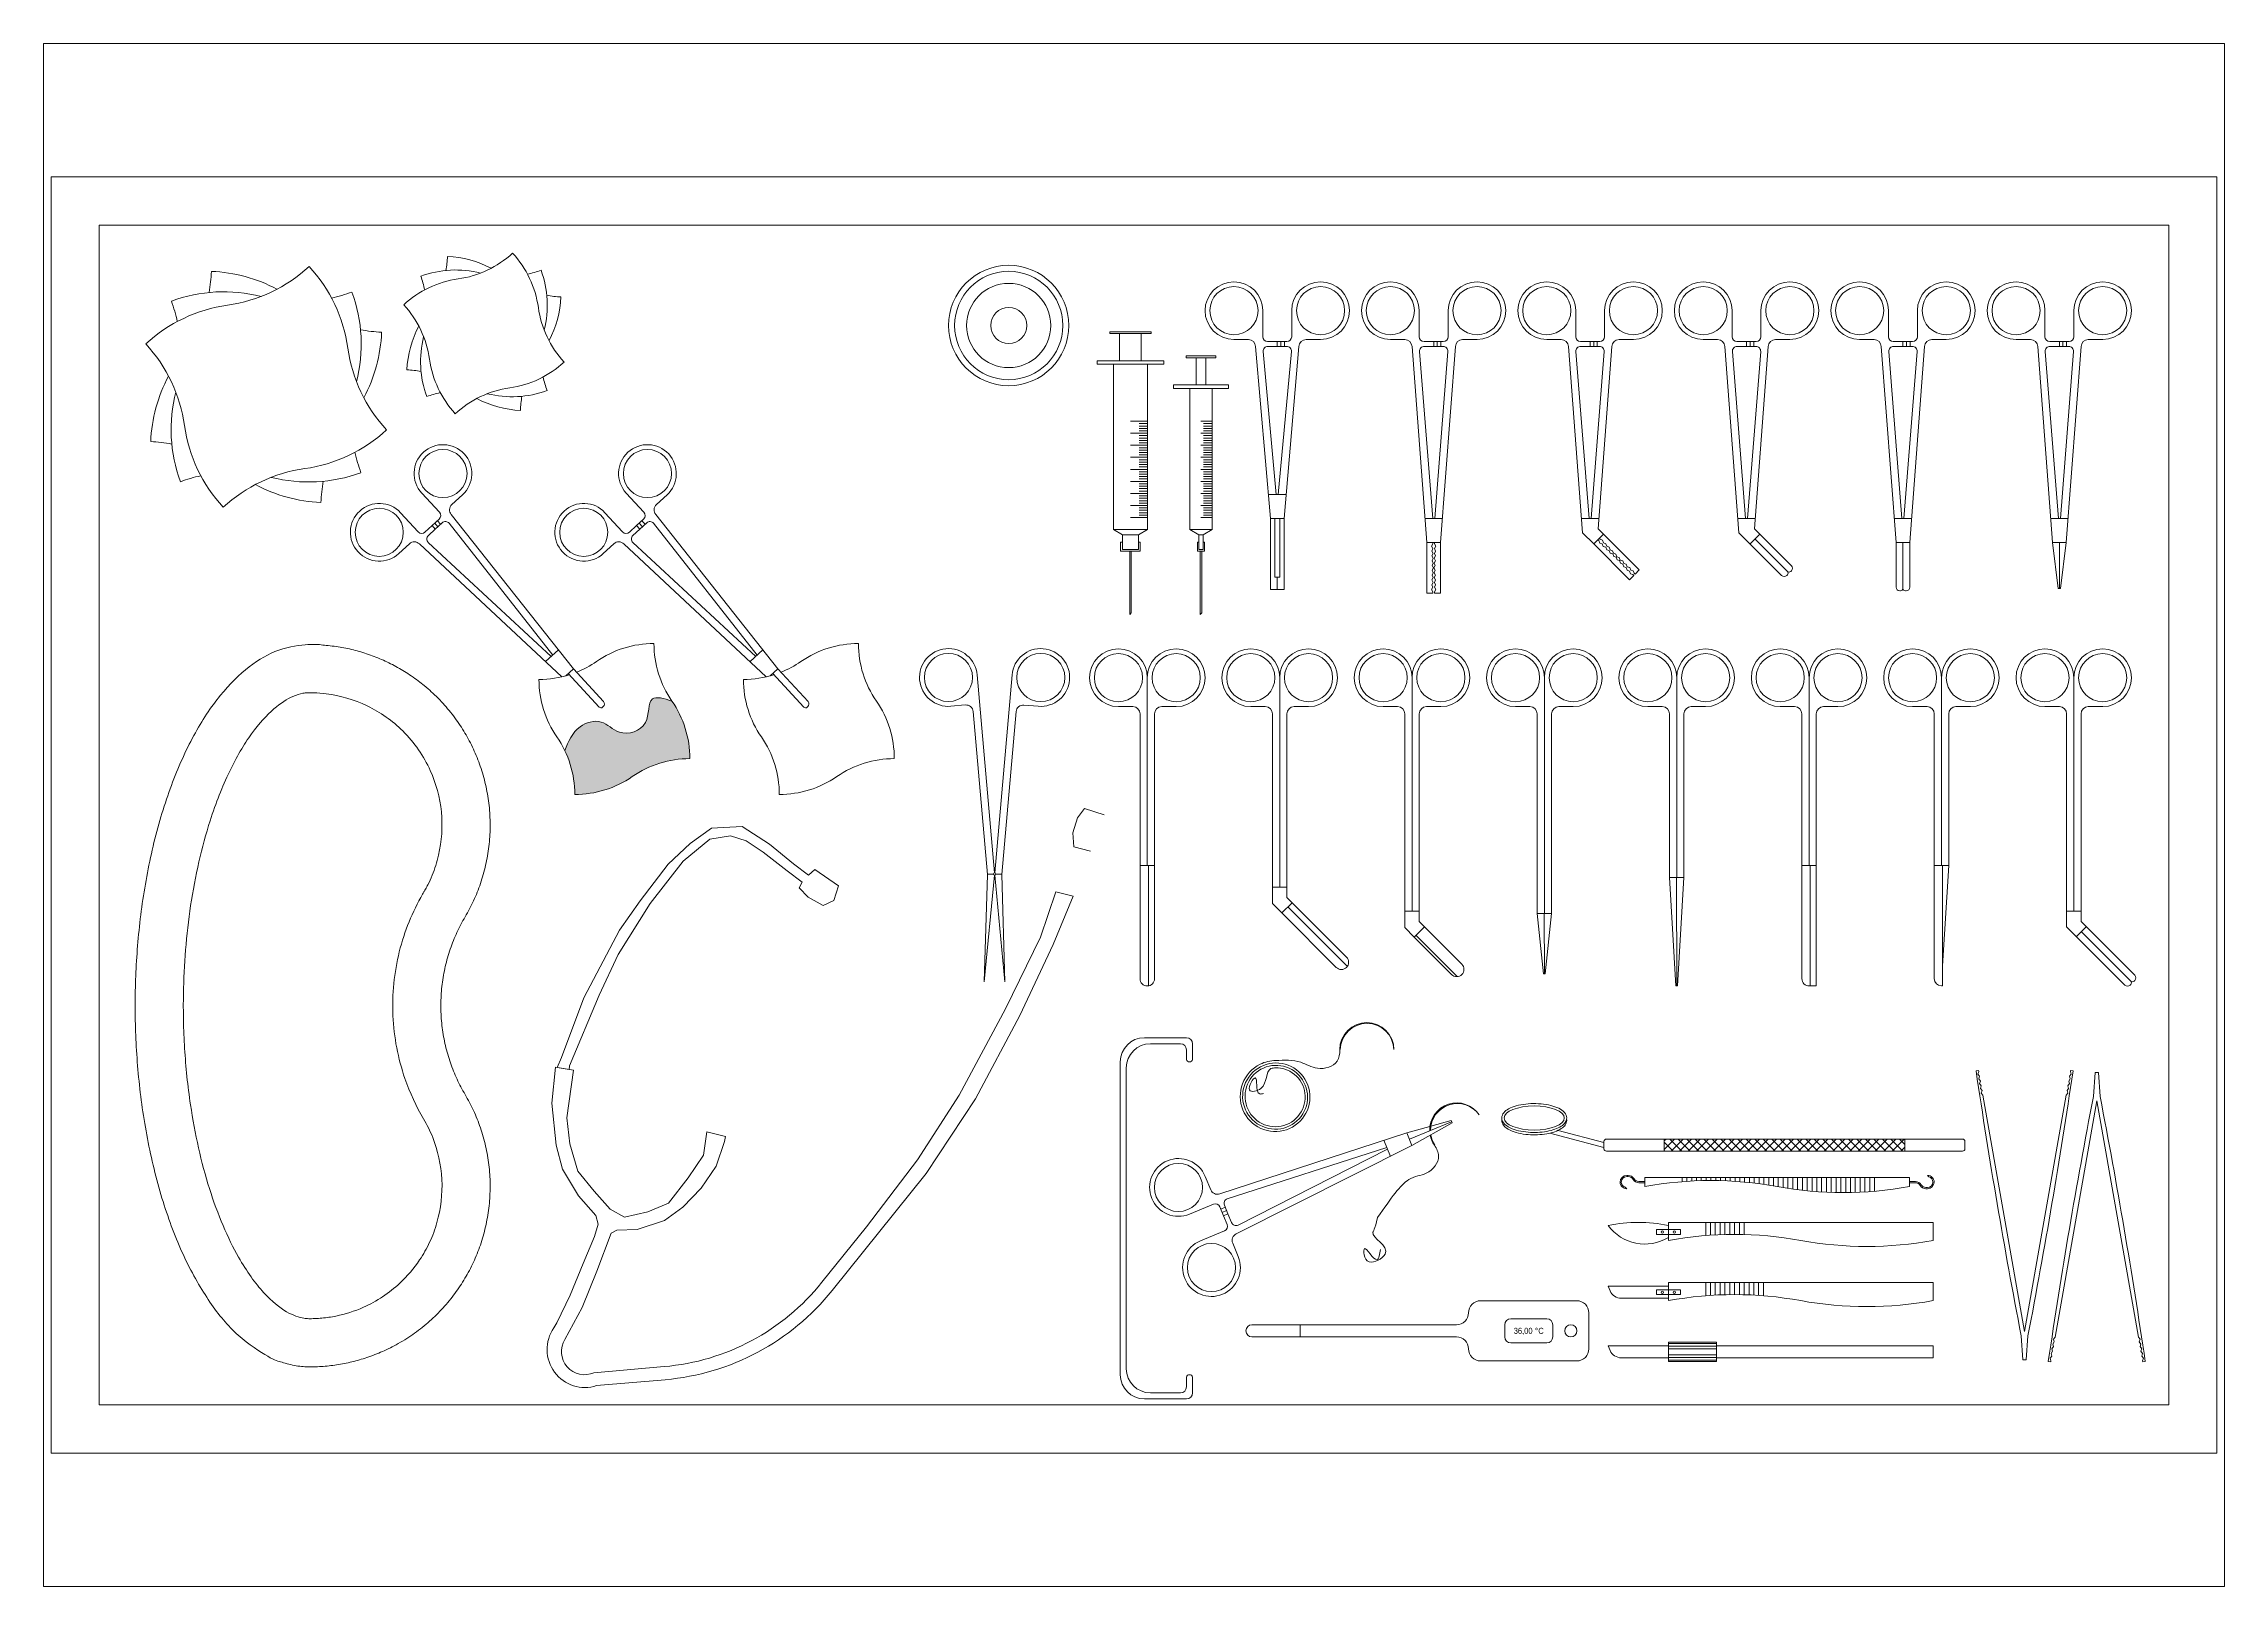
# Paper-space layout 'Layout3' of a CAD drawing. Header units: inches. Extents: x 1.17 to 10.52, y 0.83 to 7.44.
# The model-space entities are those that its viewports show. They can reach past a viewport. Long polylines and large blocks are cut down to what shows.
import ezdxf
from ezdxf.enums import TextEntityAlignment as Align

# ---------------------------------------------------------------- set-up
doc = ezdxf.new("R2010")
doc.units = ezdxf.units.IN
doc.header["$MEASUREMENT"] = 0
doc.layers.add('Tefriş', color=30, linetype='Continuous', lineweight=0)
doc.styles.add('style1', font='technic_.ttf', dxfattribs={"height": 12})

psp = doc.layouts.new('Layout3')

msp = doc.modelspace()

# ---------------------------------------------------------------- texts
at = {"layer": 'Tefriş', "color": 253, "style": 'style1'}
msp.add_text('36,00 %%DC', height=0.25, dxfattribs=at).set_placement((61.4029095001024, 5.076230089736327), align=Align.MIDDLE_CENTER)

# ---------------------------------------------------------------- hatches: boundary and pattern name
at = {"layer": 'Tefriş'}
h = msp.add_hatch(color=12, dxfattribs=at)
h.dxf.hatch_style = 1
edge = h.paths.add_edge_path()
edge.add_spline(control_points=[(25.79766598008064, 31.23259733484247), (25.46903031332113, 31.33653865377892), (24.7284512790502, 31.57078233141783), (24.95845197633753, 30.1000018357322), (23.60461188057889, 29.70593447882766), (22.91146021115856, 30.54029030738639), (21.77554319383125, 30.21382611169975), (21.50140005287903, 29.55403688653041), (21.34597280421076, 29.17998029184764)], knot_values=[0, 0, 0, 0, 0.8169268121077712, 1.840940834105198, 2.993309061248747, 3.86369977841869, 4.758226908055834, 5.929283611150789, 5.929283611150789, 5.929283611150789, 5.929283611150789], degree=3, periodic=0)
edge.add_arc((17.56668255637123, 27.3554709320747), 4.196649756821679, -0.03548553742928107, 25.769627776595087, ccw=False)
edge.add_arc((21.76593065900306, 31.54952073336881), 4.196649756819996, 269.9645144620349, 304.6670095112068)
edge.add_arc((26.54009015643896, 24.64626948348086), 4.196649756844824, 89.96451446258487, 124.66700951125921, ccw=False)
edge.add_arc((22.34604035513257, 28.84551758612588), 4.196649756836702, 359.9645144621677, 394.6670095111378)
h = msp.add_hatch(dxfattribs=at)
h.set_pattern_fill('ANSI37', color=253, scale=2)
h.set_pattern_definition([(45, (-23525.78749992936, -3618.938265520024), (-0.1767766952966369, 0.1767766952966369), []), (135, (-23525.78749992936, -3618.938265520024), (-0.1767766952966369, -0.1767766952966369), [])])
h.paths.add_polyline_path([(67.0297964167803, 13.03981893617583), (67.0297964167803, 12.53981893617583), (77.0297964167803, 12.53981893617583), (77.0297964167803, 13.03981893617583)])

# ---------------------------------------------------------------- linework, layer by layer
at = {"layer": 'Tefriş', "color": 255}
for p, q in [((43.99173496249205, 46.49342730163789), (43.99173496249205, 46.56842730163771)), ((43.99173496249205, 46.56842730163771), (45.71673496249059, 46.56842730163771)), ((43.99173496249205, 46.49342730163789), (43.99173496249205, 46.56842730163771)), ((45.71673496249059, 46.49342730163789), (43.99173496249205, 46.49342730163789)), ((44.40423496249059, 45.93092730163789), (44.40423496249059, 46.49342730163789)), ((45.30423496249205, 45.93092730163789), (45.30423496249205, 46.49342730163789)), ((45.71673496249059, 46.56842730163771), (45.71673496249059, 46.49342730163789)), ((45.71673496249059, 46.56842730163771), (45.71673496249059, 46.49342730163789)), ((43.46673496249059, 45.21842730163735), (43.46673496249059, 45.36842730163789)), ((46.24173496249205, 45.36842730163789), (43.46673496249059, 45.36842730163789)), ((44.40423496249059, 45.93092730163789), (44.40423496249059, 45.36842730163789)), ((45.30423496249205, 45.93092730163789), (45.30423496249205, 45.36842730163789)), ((46.24173496249205, 45.21842730163735), (46.24173496249205, 45.36842730163789)), ((47.17089425556696, 45.49342730163789), (47.17089425556696, 45.56842730163771)), ((47.17089425556696, 45.56842730163771), (48.39589425556551, 45.56842730163771)), ((47.17089425556696, 45.49342730163789), (47.17089425556696, 45.56842730163771)), ((48.39589425556551, 45.49342730163789), (47.17089425556696, 45.49342730163789)), ((47.58339425556551, 44.93092730163789), (47.58339425556551, 45.49342730163789)), ((47.98339425556696, 44.93092730163789), (47.98339425556696, 45.49342730163789)), ((48.39589425556551, 45.56842730163771), (48.39589425556551, 45.49342730163789)), ((48.39589425556551, 45.56842730163771), (48.39589425556551, 45.49342730163789)), ((43.46673496249059, 45.21842730163735), (43.46673496249059, 45.29342730163762)), ((46.24173496249205, 45.21842730163735), (43.46673496249059, 45.21842730163735)), ((44.14173496248623, 45.21842730163735), (44.14173496248623, 38.35592730163762)), ((44.14173496248623, 45.21842730163735), (44.14173496248623, 38.35592730163762)), ((45.56673496248914, 45.21842730163735), (45.56673496248914, 38.35592730163762)), ((45.56673496248914, 45.21842730163735), (45.56673496248914, 38.35592730163762)), ((46.24173496249205, 45.29342730163762), (46.24173496249205, 45.21842730163735)), ((46.24173496249205, 45.29342730163762), (46.24173496249205, 45.21842730163735)), ((47.58339425556551, 44.93092730163789), (47.58339425556551, 44.36842730163789)), ((47.98339425556696, 44.93092730163789), (47.98339425556696, 44.36842730163789)), ((46.64589425556551, 44.21842730163735), (46.64589425556551, 44.36842730163789)), ((48.92089425556696, 44.36842730163789), (46.64589425556551, 44.36842730163789)), ((46.64589425556551, 44.21842730163735), (46.64589425556551, 44.29342730163762)), ((48.92089425556696, 44.21842730163735), (46.64589425556551, 44.21842730163735)), ((47.32089425556114, 44.21842730163735), (47.32089425556114, 38.35592730163762)), ((47.32089425556114, 44.21842730163735), (47.32089425556114, 38.35592730163762)), ((48.24589425556405, 44.21842730163735), (48.24589425556405, 38.35592730163762)), ((48.24589425556405, 44.21842730163735), (48.24589425556405, 38.35592730163762)), ((48.92089425556696, 44.21842730163735), (48.92089425556696, 44.36842730163789)), ((48.92089425556696, 44.29342730163762), (48.92089425556696, 44.21842730163735)), ((48.92089425556696, 44.29342730163762), (48.92089425556696, 44.21842730163735)), ((44.85423496249496, 42.85592730163398), (45.56673496248914, 42.85592730163398)), ((45.21048496249205, 42.75592730163362), (45.56673496248914, 42.75592730163407)), ((45.21048496249205, 42.65592730163371), (45.56673496248914, 42.65592730163416)), ((47.78339425556987, 42.85592730163398), (48.24589425556405, 42.85592730163398)), ((47.88964425556696, 42.75592730163362), (48.24589425556405, 42.75592730163407)), ((47.88964425556696, 42.65592730163371), (48.24589425556405, 42.65592730163416)), ((44.85423496249496, 42.35592730163444), (45.56673496248914, 42.35592730163444)), ((44.85423496249496, 41.85592730163489), (45.56673496248914, 41.85592730163489)), ((45.21048496249205, 42.5559273016338), (45.56673496248914, 42.55592730163426)), ((45.21048496249205, 42.45592730163389), (45.56673496248914, 42.45592730163435)), ((45.21048496249205, 42.25592730163407), (45.56673496248914, 42.25592730163453)), ((45.21048496249205, 42.15592730163416), (45.56673496248914, 42.15592730163462)), ((45.21048496249205, 42.05592730163426), (45.56673496248914, 42.05592730163471)), ((45.21048496249205, 41.95592730163435), (45.56673496248914, 41.9559273016348)), ((45.21048496249205, 41.75592730163453), (45.56673496248914, 41.75592730163498)), ((47.78339425556987, 42.35592730163444), (48.24589425556405, 42.35592730163444)), ((47.78339425556987, 41.85592730163489), (48.24589425556405, 41.85592730163489)), ((47.88964425556696, 42.5559273016338), (48.24589425556405, 42.55592730163426)), ((47.88964425556696, 42.45592730163389), (48.24589425556405, 42.45592730163435)), ((47.88964425556696, 42.25592730163407), (48.24589425556405, 42.25592730163453)), ((47.88964425556696, 42.15592730163416), (48.24589425556405, 42.15592730163462)), ((47.88964425556696, 42.05592730163426), (48.24589425556405, 42.05592730163471)), ((47.88964425556696, 41.95592730163435), (48.24589425556405, 41.9559273016348)), ((47.88964425556696, 41.75592730163453), (48.24589425556405, 41.75592730163498)), ((44.85423496249496, 41.35592730163535), (45.56673496248914, 41.35592730163535)), ((44.85423496249496, 40.8559273016358), (45.56673496248914, 40.8559273016358)), ((45.21048496249205, 41.65592730163462), (45.56673496248914, 41.65592730163507)), ((45.21048496249205, 41.55592730163471), (45.56673496248914, 41.55592730163517)), ((45.21048496249205, 41.4559273016348), (45.56673496248914, 41.45592730163526)), ((45.21048496249205, 41.25592730163498), (45.56673496248914, 41.25592730163544)), ((45.21048496249205, 41.15592730163507), (45.56673496248914, 41.15592730163553)), ((45.21048496249205, 41.05592730163517), (45.56673496248914, 41.05592730163562)), ((45.21048496249205, 40.95592730163526), (45.56673496248914, 40.95592730163571)), ((47.78339425556987, 41.35592730163535), (48.24589425556405, 41.35592730163535)), ((47.78339425556987, 40.8559273016358), (48.24589425556405, 40.8559273016358)), ((47.88964425556696, 41.65592730163462), (48.24589425556405, 41.65592730163507)), ((47.88964425556696, 41.55592730163471), (48.24589425556405, 41.55592730163517)), ((47.88964425556696, 41.4559273016348), (48.24589425556405, 41.45592730163526)), ((47.88964425556696, 41.25592730163498), (48.24589425556405, 41.25592730163544)), ((47.88964425556696, 41.15592730163507), (48.24589425556405, 41.15592730163553)), ((47.88964425556696, 41.05592730163517), (48.24589425556405, 41.05592730163562)), ((47.88964425556696, 40.95592730163526), (48.24589425556405, 40.95592730163571)), ((44.85423496249496, 40.35592730163626), (45.56673496248914, 40.35592730163626)), ((45.21048496249205, 40.75592730163544), (45.56673496248914, 40.75592730163589)), ((45.21048496249205, 40.65592730163553), (45.56673496248914, 40.65592730163598)), ((45.21048496249205, 40.55592730163562), (45.56673496248914, 40.55592730163607)), ((45.21048496249205, 40.45592730163571), (45.56673496248914, 40.45592730163617)), ((45.21048496249205, 40.25592730163589), (45.56673496248914, 40.25592730163635)), ((45.21048496249205, 40.15592730163598), (45.56673496248914, 40.15592730163644)), ((45.21048496249205, 40.05592730163607), (45.56673496248914, 40.05592730163653)), ((45.21048496249205, 39.95592730163617), (45.56673496248914, 39.95592730163662)), ((47.78339425556987, 40.35592730163626), (48.24589425556405, 40.35592730163626)), ((47.88964425556696, 40.75592730163544), (48.24589425556405, 40.75592730163589)), ((47.88964425556696, 40.65592730163553), (48.24589425556405, 40.65592730163598)), ((47.88964425556696, 40.55592730163562), (48.24589425556405, 40.55592730163607)), ((47.88964425556696, 40.45592730163571), (48.24589425556405, 40.45592730163617)), ((47.88964425556696, 40.25592730163589), (48.24589425556405, 40.25592730163635)), ((47.88964425556696, 40.15592730163598), (48.24589425556405, 40.15592730163644)), ((47.88964425556696, 40.05592730163607), (48.24589425556405, 40.05592730163653)), ((47.88964425556696, 39.95592730163617), (48.24589425556405, 39.95592730163662)), ((44.85423496249496, 39.85592730163671), (45.56673496248914, 39.85592730163671)), ((44.85423496249496, 39.35592730163717), (45.56673496248914, 39.35592730163717)), ((45.21048496249205, 39.75592730163635), (45.56673496248914, 39.7559273016368)), ((45.21048496249205, 39.65592730163644), (45.56673496248914, 39.65592730163689)), ((45.21048496249205, 39.55592730163653), (45.56673496248914, 39.55592730163698)), ((45.21048496249205, 39.45592730163662), (45.56673496248914, 39.45592730163708)), ((45.21048496249205, 39.2559273016368), (45.56673496248914, 39.25592730163726)), ((45.21048496249205, 39.15592730163689), (45.56673496248914, 39.15592730163735)), ((45.21048496249205, 39.05592730163698), (45.56673496248914, 39.05592730163744)), ((47.78339425556987, 39.85592730163671), (48.24589425556405, 39.85592730163671)), ((47.78339425556987, 39.35592730163717), (48.24589425556405, 39.35592730163717)), ((47.88964425556696, 39.75592730163635), (48.24589425556405, 39.7559273016368)), ((47.88964425556696, 39.65592730163644), (48.24589425556405, 39.65592730163689)), ((47.88964425556696, 39.55592730163653), (48.24589425556405, 39.55592730163698)), ((47.88964425556696, 39.45592730163662), (48.24589425556405, 39.45592730163708)), ((47.88964425556696, 39.2559273016368), (48.24589425556405, 39.25592730163726)), ((47.88964425556696, 39.15592730163689), (48.24589425556405, 39.15592730163735)), ((47.88964425556696, 39.05592730163698), (48.24589425556405, 39.05592730163744)), ((44.51673496248623, 38.13092730163771), (44.14173496248623, 38.35592730163762)), ((44.14173496248623, 38.35592730163762), (45.56673496248914, 38.35592730163762)), ((45.19173496248914, 38.13092730163771), (44.51673496248623, 38.13092730163771)), ((44.51673496248623, 38.13092730163771), (44.51673496248623, 37.53092730163735)), ((45.19173496248914, 38.13092730163771), (44.51673496248623, 38.13092730163771)), ((44.85423496249496, 38.85592730163717), (45.56673496248914, 38.85592730163762)), ((45.56673496248914, 38.35592730163762), (45.19173496248914, 38.13092730163771)), ((45.19173496248914, 38.13092730163771), (45.19173496248914, 37.53092730163735)), ((45.21048496249205, 38.95592730163708), (45.56673496248914, 38.95592730163753)), ((47.69589425556114, 38.13092730163771), (47.32089425556114, 38.35592730163762)), ((47.32089425556114, 38.35592730163762), (48.24589425556405, 38.35592730163762)), ((47.87089425556405, 38.13092730163771), (47.69589425556114, 38.13092730163771)), ((47.87089425556405, 38.13092730163771), (47.69589425556114, 38.13092730163771)), ((47.78339425556987, 38.85592730163717), (48.24589425556405, 38.85592730163762)), ((48.24589425556405, 38.35592730163762), (47.87089425556405, 38.13092730163771)), ((47.88964425556696, 38.95592730163708), (48.24589425556405, 38.95592730163753)), ((45.19173496248914, 37.53092730163735), (44.51673496248623, 37.53092730163735))]:
    msp.add_line(p, q, dxfattribs=at)
at = {"layer": 'Tefriş', "color": 253}
for p, q in [((50.95322415279952, 45.96376916481404), (50.95322415279952, 46.16376916481386)), ((51.10322415280825, 45.96376916481404), (51.10322415280825, 46.16376916481386)), ((51.25322415280243, 45.96376916481404), (51.25322415280243, 46.16376916481386)), ((57.45322415279588, 45.96376916481586), (57.45322415279588, 46.16376916481568)), ((57.60322415280461, 45.96376916481586), (57.60322415280461, 46.16376916481568)), ((57.75322415279879, 45.96376916481586), (57.75322415279879, 46.16376916481568)), ((63.9532241528068, 45.96376916481222), (63.9532241528068, 46.16376916481204)), ((64.10322415280098, 45.96376916481222), (64.10322415280098, 46.16376916481204)), ((64.25322415280243, 45.96376916481222), (64.25322415280243, 46.16376916481204)), ((70.4532241528068, 45.96376916481222), (70.4532241528068, 46.16376916481204)), ((70.60322415280098, 45.96376916481222), (70.60322415280098, 46.16376916481204)), ((70.75322415280243, 45.96376916481222), (70.75322415280243, 46.16376916481204)), ((76.95322415279952, 45.96376916481404), (76.95322415279952, 46.16376916481386)), ((77.10322415280825, 45.96376916481404), (77.10322415280825, 46.16376916481386)), ((77.25322415280243, 45.96376916481404), (77.25322415280243, 46.16376916481386)), ((83.4532241528068, 45.96376916481222), (83.4532241528068, 46.16376916481204)), ((83.60322415280098, 45.96376916481222), (83.60322415280098, 46.16376916481204)), ((83.75322415280243, 45.96376916481222), (83.75322415280243, 46.16376916481204)), ((51.32581210432181, 39.81368811526181), (50.58063620129178, 39.81368811526181)), ((15.96676750277038, 38.37137819602594), (15.83119158707632, 38.51841278747543)), ((16.07704344636659, 38.47306013280559), (15.94146753066525, 38.62009472424779)), ((16.18731938994097, 38.57474206957068), (16.0517434742469, 38.72177666102016)), ((24.46401110388251, 38.37137819602594), (24.32843518818845, 38.51841278747543)), ((24.57428704747872, 38.47306013280559), (24.43871113177738, 38.62009472424779)), ((24.6845629910531, 38.57474206957068), (24.54898707535904, 38.72177666102016)), ((51.23990720007714, 38.81368811526181), (50.66654110553645, 38.81368811526181)), ((57.81527171392372, 38.81368811526363), (57.09117659167896, 38.81368811526363)), ((64.31527171392372, 38.81368811525999), (63.5911765916826, 38.81368811525999)), ((64.50949307017436, 38.1628502514418), (64.10406201661681, 37.75741919789061)), ((70.81527171392372, 38.81368811525999), (70.0911765916826, 38.81368811525999)), ((71.00949307017436, 38.1628502514418), (70.60406201661681, 37.75741919789061)), ((77.31527171392736, 38.81368811526181), (76.5911765916826, 38.81368811526181)), ((83.81527171392372, 38.81368811525954), (83.09117659167896, 38.81368811525954)), ((57.7399072000735, 37.81368811526363), (57.16654110553281, 37.81368811526363)), ((77.23990720007714, 37.81368811526181), (76.66654110553645, 37.81368811526181)), ((83.73990720006987, 37.81368811525954), (83.16654110552918, 37.81368811525954)), ((83.16654110552918, 37.81368811525954), (83.40322415280389, 35.9136881152599)), ((83.4532241528068, 35.9136881152599), (83.4532241528068, 37.81368811525954)), ((83.50322415280243, 35.9136881152599), (83.73990720006987, 37.81368811525954)), ((83.50322415280243, 35.9136881152599), (83.40322415280389, 35.9136881152599)), ((21.07982900691786, 33.36025661433996), (20.54749385455943, 32.86940731808954)), ((29.57707260802999, 33.36025661433996), (29.04473745567157, 32.86940731808954)), ((21.70230263287885, 32.57399559219721), (21.38503471360673, 32.28145294458318)), ((30.19954623399099, 32.57399559219721), (29.88227831471886, 32.28145294458318)), ((45.60322415280098, 24.40325482894514), (45.60322415280098, 19.40325482894514)), ((67.25322415280243, 23.90325482894696), (67.51185881575657, 19.4032548289515)), ((67.56185881575948, 19.4032548289515), (67.5399072000655, 23.90325482894696)), ((67.58849272122461, 19.4032548289515), (67.85322415280098, 23.90325482894696)), ((73.05322415279807, 24.40325482894877), (73.10322415280098, 24.40325482894877)), ((73.10322415280098, 24.40325482894877), (73.10322415280098, 19.40325482894877)), ((78.55322415279807, 24.40325482894514), (78.6032241527937, 24.40325482894514)), ((78.6032241527937, 24.40325482894514), (78.6032241527937, 19.40325482894514)), ((78.8532241527937, 24.40325482894514), (78.6032241527937, 20.23658816228453)), ((51.35322415279734, 23.5086158437889), (50.75322415279879, 23.5086158437889)), ((51.0532241528017, 23.5086158437889), (51.10322415279734, 23.5086158437889)), ((51.39140098174175, 22.68100128467267), (53.86627471587417, 20.20612755050024)), ((56.85322415279734, 22.5086158437889), (56.25322415279879, 22.5086158437889)), ((56.5532241528017, 22.5086158437889), (56.60322415279734, 22.5086158437889)), ((61.75322415279879, 22.40325482894877), (62.01185881575293, 19.90325482895332)), ((62.06185881575584, 19.90325482895332), (62.03990720006186, 22.40325482894877)), ((62.08849272122097, 19.90325482895332), (62.35322415279734, 22.40325482894877)), ((84.35322415279734, 22.5086158437889), (83.7532241527988, 22.5086158437889)), ((84.0532241528017, 22.5086158437889), (84.10322415279734, 22.5086158437889)), ((84.56817767703978, 21.85777797997071), (84.16274662348224, 21.45234692641952)), ((56.71462428644008, 21.50422458937646), (58.42837308804519, 19.79047578774407)), ((62.01185881575293, 19.90325482895332), (62.08849272122097, 19.90325482895332)), ((67.51185881575657, 19.4032548289515), (67.58849272122461, 19.4032548289515)), ((58.19821924428106, 13.76202072852902), (56.4414518260819, 13.03830238666342)), ((56.55065065745657, 12.77323110413636), (58.2172644638049, 13.71579000699785)), ((58.17917402475723, 13.80825145005656), (57.3339683239974, 13.57720444174493)), ((58.17917402475723, 13.80825145005656), (58.2172644638049, 13.71579000699785)), ((55.37893188986345, 12.99215239578916), (55.65474290103521, 12.32264359661349)), ((57.29709073479899, 13.56712351511305), (56.33225299470723, 13.3033736691832)), ((56.33225299470723, 13.3033736691832), (56.55065065745657, 12.77323110413636)), ((64.5297964167803, 12.68629131813532), (62.28643300348267, 13.28739873305676)), ((64.5297964167803, 12.89334655421635), (62.62877970738555, 13.40272244629568)), ((67.0297964167803, 13.03981893617583), (67.0297964167803, 12.53981893617583)), ((77.0297964167803, 13.03981893617583), (77.0297964167803, 12.53981893617583)), ((67.77392669607434, 11.27054087760143), (67.77392669607434, 11.4428273040312)), ((67.97392669607143, 11.28500509756441), (67.97392669607143, 11.4428273040312)), ((68.17392669606852, 11.29682924112467), (68.17392669606852, 11.4428273040312)), ((68.37392669607652, 11.30601945402077), (68.37392669607289, 11.4428273040312)), ((68.57392669607725, 11.31258049980352), (68.57392669607725, 11.4428273040312)), ((68.7739266960707, 11.31651577222419), (68.77392669607434, 11.4428273040312)), ((68.97392669607143, 11.3178273040312), (68.97392669607143, 11.4428273040312)), ((69.17392669606852, 11.31651577222419), (69.17392669606852, 11.4428273040312)), ((69.37392669606925, 11.31258049980306), (69.37392669606561, 11.4428273040312)), ((69.57392669606998, 11.30601945402077), (69.57392669606998, 11.4428273040312)), ((69.7739266960707, 11.29682924112467), (69.77392669607434, 11.4428273040312)), ((69.97392669607143, 11.28500509756441), (69.97392669607143, 11.4428273040312)), ((70.17392669606852, 11.27054087760098), (70.17392669606852, 11.4428273040312)), ((70.37392669606561, 11.25342903725232), (70.37392669606561, 11.4428273040312)), ((70.5739266960627, 11.23366061447041), (70.5739266960627, 11.4428273040312)), ((70.77392669606706, 11.21122520542758), (70.77392669606706, 11.4428273040312)), ((70.97392669607143, 11.18611093677191), (70.97392669607143, 11.4428273040312)), ((71.17392669606852, 11.15830443366531), (71.17392669606852, 11.4428273040312)), ((71.37392669606561, 11.12779078340373), (71.37392669606561, 11.4428273040312)), ((71.57392669605906, 11.09455349439122), (71.5739266960627, 11.4428273040312)), ((71.77392669606343, 11.05857445018955), (71.77392669605979, 11.4428273040312)), ((71.97392669606779, 11.02414092065555), (71.97392669606415, 11.4428273040312)), ((72.17392669606852, 10.99226761288674), (72.17392669606852, 11.4428273040312)), ((72.37392669606561, 10.96310949795725), (72.37392669606561, 11.4428273040312)), ((72.5739266960627, 10.93665087914542), (72.5739266960627, 11.4428273040312)), ((72.77392669605979, 10.91000509756441), (72.77392669605979, 11.4428273040312)), ((72.97392669606052, 10.89177709322894), (72.97392669605688, 11.4428273040312)), ((73.17392669606124, 10.87333817143144), (73.17392669606124, 11.4428273040312)), ((73.37392669606561, 10.85755117239614), (73.37392669606561, 11.4428273040312)), ((73.5739266960627, 10.84440784582557), (73.5739266960627, 11.4428273040312)), ((73.77392669605979, 10.8339013490986), (73.77392669605979, 11.4428273040312)), ((73.97392669606052, 10.82602622934655), (73.97392669605688, 11.4428273040312)), ((74.17392669605397, 10.82077840924012), (74.17392669605397, 11.4428273040312)), ((74.37392669605833, 10.81815517640689), (74.37392669605833, 11.4428273040312)), ((74.57392669606634, 10.81815517641007), (74.5739266960627, 11.4428273040312)), ((74.77392669605615, 10.82077840925058), (74.77392669605979, 11.4428273040312)), ((74.97392669605688, 10.82602622936383), (74.97392669605688, 11.4428273040312)), ((75.17392669605397, 10.8339013491227), (75.17392669605397, 11.4428273040312)), ((75.37392669605106, 10.84440784585649), (75.37392669605106, 11.4428273040312)), ((75.57392669605179, 10.85755117243434), (75.57392669605542, 11.4428273040312)), ((75.77392669605979, 10.87333817147692), (75.77392669605979, 11.4428273040312)), ((48.79149795971171, 10.2112850615049), (48.60657507358701, 10.1351041834132)), ((48.8486336182832, 10.07259289690774), (48.66371073215851, 9.996412018816045)), ((48.90576927684742, 9.933900732317852), (48.72084639072273, 9.857719854226161)), ((68.75567317095192, 9.033279800401033), (68.75567317095192, 9.580566226831252)), ((68.95567317094901, 9.047744020364462), (68.95567317094901, 9.580566226831252)), ((69.1556731709461, 9.059568163924723), (69.1556731709461, 9.580566226831252)), ((69.35567317095047, 9.068758376820824), (69.35567317095047, 9.580566226831252)), ((69.55567317095483, 9.075319422603116), (69.55567317095483, 9.580566226831252)), ((69.75567317095192, 9.079254695024247), (69.75567317095192, 9.580566226831252)), ((69.95567317094901, 9.080566226831252), (69.95567317094901, 9.580566226831252)), ((70.1556731709461, 9.079254695024247), (70.1556731709461, 9.580566226831252)), ((70.35567317094319, 9.075319422603116), (70.35567317094319, 9.580566226831252)), ((68.75567317095192, 6.533279800401033), (68.75567317095192, 7.080566226831252)), ((68.95567317094901, 6.547744020364462), (68.95567317094901, 7.080566226831252)), ((69.1556731709461, 6.559568163924723), (69.1556731709461, 7.080566226831252)), ((69.35567317095047, 6.568758376820824), (69.35567317095047, 7.080566226831252)), ((69.55567317095483, 6.575319422603116), (69.55567317095483, 7.080566226831252)), ((69.75567317095192, 6.579254695024247), (69.75567317095192, 7.080566226831252)), ((69.95567317094901, 6.580566226831252), (69.95567317094901, 7.080566226831252)), ((70.1556731709461, 6.579254695024247), (70.1556731709461, 7.080566226831252)), ((70.35567317094319, 6.575319422603116), (70.35567317094319, 7.080566226831252)), ((70.55567317094756, 6.568758376820824), (70.55567317094756, 7.080566226831252)), ((70.75567317095192, 6.559568163924723), (70.75567317095192, 7.080566226831252)), ((70.95567317094901, 6.547744020364462), (70.95567317094901, 7.080566226831252)), ((71.1556731709461, 6.533279800401033), (71.1556731709461, 7.080566226831252)), ((67.20567317066525, 4.605566226830433), (69.20567317066525, 4.605566226830433)), ((67.20567317066525, 4.555566226830251), (69.20567317066525, 4.555566226830251)), ((67.20567317066525, 4.445566226830124), (69.20567317066525, 4.445566226830124)), ((67.20567317066525, 4.335566226829997), (69.20567317066525, 4.335566226829997)), ((67.20567317066525, 4.075566226831597), (69.20567317066525, 4.075566226831597)), ((67.20567317066525, 3.96556622683147), (69.20567317066525, 3.96556622683147)), ((67.20567317066525, 3.855566226831343), (69.20567317066525, 3.855566226831343))]:
    msp.add_line(p, q, dxfattribs=at)
at = {"layer": 'Tefriş', "color": 110}
for points in [[(0, 0), (90, 0), (90, 53), (0, 53)], [(2, 2), (88, 2), (88, 51), (2, 51)]]:
    msp.add_lwpolyline(points, close=True, dxfattribs=at)
at = {"layer": 'Tefriş', "color": 7}
for points in [[(7.329660038831207, 47.67371108140878, 0.1525861236346301), (10.72245514218594, 49.28200136511668, -0.1525861236347231), (12.33074542589384, 45.88920626177287, 0.1525861236351724), (13.93903570960174, 42.4964111584236, -0.1525861236352652), (10.54624060626156, 40.88812087471024, 0.1525861236347343), (7.153445502921386, 39.27983059099688, -0.1525861236352107), (5.545155219198932, 42.67262569435161, 0.1525861236346847), (3.93686493549103, 46.06542079769542, -0.1525861236353694)], [(16.91451578197666, 48.765151848203, 0.1525861236346301), (19.17637918421315, 49.83734537067494, -0.1525861236347231), (20.24857270668508, 47.57548196844573, 0.1525861236351724), (21.32076622915702, 45.31361856621288, -0.1525861236352652), (19.05890282692781, 44.24142504373731, 0.1525861236347343), (16.7970394246986, 43.16923152126174, -0.1525861236352107), (15.72484590221939, 45.43109492349822, 0.1525861236346847), (14.65265237974745, 47.69295832572743, -0.1525861236353694)]]:
    msp.add_lwpolyline(points, format="xyb", close=True, dxfattribs=at)
for points in [[(6.566499819560704, 48.20159104976892, 0.03510312427645837), (6.663484391090606, 49.07905282756337, -0.1134966690614481), (9.385794121397339, 48.3375453396352)], [(15.52583465398129, 48.31309953544269, 0.03510312427666424), (15.3617093044486, 48.8782884459697, -0.1515578232720371), (17.8453659419647, 49.00747670390729)], [(16.4057423024642, 49.11707182710916, 0.03510312427647705), (16.47039868348293, 49.70204634563925, -0.1134966690614481), (18.2852718370159, 49.20770802035349)], [(19.79652039392749, 48.96416309643882, 0.03510312427636561), (20.3617093044486, 49.12828844596788, -0.1515578232720338), (20.49089756238754, 46.64463180845723, -0.1515578232720338)], [(5.24663834684543, 46.99563261226876, 0.03510312427666424), (5.000450322539109, 47.84341597805951, -0.1515578232720371), (8.725935278813267, 48.03719836496612)], [(11.65266695675746, 47.97222795376319, 0.03510312427636561), (12.50045032253911, 48.21841597805678, -0.1515578232720338), (12.69423270944753, 44.49293102179081, -0.1515578232720338)], [(20.60049268558942, 48.08425544795909, 0.03510312427663052), (21.18546720412633, 48.0195990669381, -0.1134966690606023), (20.69112887883603, 46.20472591341377)], [(12.85862539424852, 46.65236648104337, 0.03510312427676429), (13.73608717206298, 46.55538190951165, -0.1134966690606023), (12.99457968412389, 43.83307217922493)], [(15.37292592330778, 44.92232144397849, 0.03510312427607644), (14.78795140478542, 44.98697782499585, -0.1134966690610364), (15.28228973006844, 46.80185097853064)], [(16.17689821497697, 44.04241379550194, 0.03510312427674497), (15.6117093044486, 43.87828844597152, -0.1515578232729371), (15.48252104650965, 46.36194508349672)], [(5.017275250829698, 41.90946547507156, 0.03510312427630986), (4.139813473044342, 42.00645004659827, -0.1134966690610364), (4.881320960968878, 44.72875977690046)], [(20.4475839549159, 44.6934773564908, 0.03510312427626477), (20.6117093044486, 44.1282884459697, -0.1515578232721086), (18.12805266693249, 43.99910018802848, -0.1515578232721086)], [(6.223233688335313, 40.58960400235765, 0.03510312427674497), (5.375450322539109, 40.34341597806224, -0.1515578232729371), (5.181667935630685, 44.06890093435004)], [(19.5676763064439, 43.88950506482934, 0.03510312427651444), (19.50301992542882, 43.30453054629834, -0.1134966690611541), (17.68814677189584, 43.79886887158409)], [(12.62926229823279, 41.56619934384116, 0.03510312427626477), (12.87545032253911, 40.71841597805951, -0.1515578232721086), (9.14996536626495, 40.52463359114745, -0.1515578232721086)], [(11.30940082553934, 40.3602409063501, 0.03510312427656161), (11.21241625401672, 39.48277912855201, -0.1134966690611541), (8.490106523709983, 40.22428661648109)], [(21.5399717362634, 32.32713498851172, -0.07679653864221947), (20.27328485427643, 32.13222958020287, 0.1525861236347231), (21.01830818129019, 29.74255068080765, -0.1525861236351724), (21.76333150831124, 27.35287178142698, 0.1525861236352652), (24.15301040769918, 28.0978951084262, -0.1525861236347343), (26.54268930708713, 28.84291843544725, 0.1525861236352107), (25.79766598008064, 31.23259733484247, -0.1525861236346847), (25.05264265305959, 33.62227623423041, 0.1525861236353694), (22.66296375367165, 32.87725290722392, -0.05627129692648711), (21.83330774812566, 32.43191811848465, -0.05627129692648711)], [(30.03721533737553, 32.32713498851172, -0.07679653864221947), (28.77052845538856, 32.13222958020287, 0.1525861236347231), (29.51555178240233, 29.74255068080765, -0.1525861236351724), (30.26057510942337, 27.35287178142698, 0.1525861236352652), (32.65025400881132, 28.0978951084262, -0.1525861236347343), (35.03993290819926, 28.84291843544725, 0.1525861236352107), (34.29490958119277, 31.23259733484247, -0.1525861236346847), (33.54988625417172, 33.62227623423041, 0.1525861236353694), (31.16020735478378, 32.87725290722392, -0.05627129692648711), (30.33055134923779, 32.43191811848465, -0.05627129692648711)]]:
    msp.add_lwpolyline(points, format="xyb", dxfattribs=at)
at = {"layer": 'Tefriş', "color": 253}
for points in [[(50.66654110553645, 38.81368811526181), (50.05231515140622, 45.9637566651927, 0.3981855166639294), (49.75276930782275, 46.24725552614109), (49.15322415280389, 46.247255526142, -2.414213562371801), (50.35322415280825, 47.44725552614182), (50.35322415280825, 46.36376916481368, 0.4142135623725622), (50.55322415280534, 46.16376916481386), (50.95322415279952, 46.16376916481386)], [(51.23990720007714, 38.81368811526181), (51.8541331542001, 45.9637566651927, -0.3981855166639294), (52.15367899779085, 46.24725552614109), (52.75322415280243, 46.247255526142, 2.414213562371801), (51.55322415280534, 47.44725552614182), (51.55322415280534, 46.36376916481368, -0.4142135623725622), (51.35322415280825, 46.16376916481386), (50.95322415279952, 46.16376916481386)], [(57.16654110553281, 37.81368811526363), (56.55231515140258, 45.96375666519452, 0.3981855166639294), (56.25276930781911, 46.24725552614291), (55.65322415280025, 46.24725552614382, -2.414213562371801), (56.85322415280461, 47.44725552614364), (56.85322415280461, 46.36376916481549, 0.4142135623725622), (57.0532241528017, 46.16376916481568), (57.45322415279588, 46.16376916481568)], [(57.7399072000735, 37.81368811526363), (58.35413315419646, 45.96375666519452, -0.3981855166639294), (58.65367899778721, 46.24725552614291), (59.25322415279879, 46.24725552614382, 2.414213562371801), (58.0532241528017, 47.44725552614364), (58.0532241528017, 46.36376916481549, -0.4142135623725622), (57.85322415280461, 46.16376916481568), (57.45322415279588, 46.16376916481568)], [(63.635466296495, 38.22601491801743), (63.05231515140622, 45.96375666519089, 0.3981855166639294), (62.75276930781547, 46.24725552613927), (62.15322415280389, 46.24725552614018, -2.414213562371801), (63.35322415280098, 47.44725552614), (63.35322415280098, 46.36376916481186, 0.4142135623725622), (63.55322415279807, 46.16376916481204), (63.9532241528068, 46.16376916481204)], [(64.28327076850837, 38.38907255310596), (64.8541331542001, 45.96375666519089, -0.3981855166639294), (65.15367899778357, 46.24725552613927), (65.75322415280243, 46.24725552614018, 2.414213562371801), (64.55322415279807, 47.44725552614), (64.55322415279807, 46.36376916481186, -0.4142135623725622), (64.35322415280098, 46.16376916481204), (63.9532241528068, 46.16376916481204)], [(70.135466296495, 38.22601491801743), (69.55231515140622, 45.96375666519089, 0.3981855166639294), (69.25276930781547, 46.24725552613927), (68.65322415280389, 46.24725552614018, -2.414213562371801), (69.85322415280098, 47.44725552614), (69.85322415280098, 46.36376916481186, 0.4142135623725622), (70.05322415279807, 46.16376916481204), (70.4532241528068, 46.16376916481204)], [(70.78327076850837, 38.38907255310596), (71.3541331542001, 45.96375666519089, -0.3981855166639294), (71.65367899778357, 46.24725552613927), (72.25322415280243, 46.24725552614018, 2.414213562371801), (71.05322415279807, 47.44725552614), (71.05322415279807, 46.36376916481186, -0.4142135623725622), (70.85322415280098, 46.16376916481204), (70.4532241528068, 46.16376916481204)], [(76.66654110553645, 37.81368811526181), (76.05231515140622, 45.9637566651927, 0.3981855166639294), (75.75276930782275, 46.24725552614109), (75.15322415280389, 46.247255526142, -2.414213562371801), (76.35322415280825, 47.44725552614182), (76.35322415280825, 46.36376916481368, 0.4142135623725622), (76.55322415280534, 46.16376916481386), (76.95322415279952, 46.16376916481386)], [(77.23990720007714, 37.81368811526181), (77.8541331542001, 45.9637566651927, -0.3981855166639294), (78.15367899779085, 46.24725552614109), (78.75322415280243, 46.247255526142, 2.414213562371801), (77.55322415280534, 47.44725552614182), (77.55322415280534, 46.36376916481368, -0.4142135623725622), (77.35322415280825, 46.16376916481386), (76.95322415279952, 46.16376916481386)], [(83.16654110552918, 37.81368811525954), (82.55231515140622, 45.96375666519089, 0.3981855166639294), (82.25276930781547, 46.24725552613927), (81.65322415280389, 46.24725552614018, -2.414213562371801), (82.85322415280098, 47.44725552614), (82.85322415280098, 46.36376916481186, 0.4142135623725622), (83.05322415279807, 46.16376916481204), (83.4532241528068, 46.16376916481204)], [(83.73990720006987, 37.81368811525954), (84.3541331542001, 45.96375666519089, -0.3981855166639294), (84.65367899778357, 46.24725552613927), (85.25322415280243, 46.24725552614018, 2.414213562371801), (84.05322415279807, 47.44725552614), (84.05322415279807, 46.36376916481186, -0.4142135623725622), (83.85322415280098, 46.16376916481204), (83.4532241528068, 46.16376916481204)], [(50.91190875967004, 39.81368811526181), (50.36439274692384, 45.7527684054462, -0.4304253449659493), (50.56408997598191, 45.96376916481404), (50.95322415279952, 45.96376916481404)], [(50.99453954593628, 39.81368811526181), (51.54205555868248, 45.7527684054462, 0.4304253449659493), (51.3423583296244, 45.96376916481404), (50.95322415279952, 45.96376916481404)], [(57.4119087596664, 38.81368811526363), (56.8643927469202, 45.75276840544802, -0.4304253449659493), (57.06408997597828, 45.96376916481586), (57.45322415279588, 45.96376916481586)], [(57.49453954593264, 38.81368811526363), (58.04205555867884, 45.75276840544802, 0.4304253449659493), (57.84235832962077, 45.96376916481586), (57.45322415279588, 45.96376916481586)], [(63.91190875967004, 38.81368811525999), (63.36439274692384, 45.75276840544439, -0.4304253449659493), (63.56408997598191, 45.96376916481222), (63.9532241528068, 45.96376916481222)], [(63.99453954593628, 38.81368811525999), (64.54205555868248, 45.75276840544439, 0.4304253449659493), (64.3423583296244, 45.96376916481222), (63.9532241528068, 45.96376916481222)], [(70.41190875967004, 38.81368811525999), (69.86439274692384, 45.75276840544439, -0.4304253449659493), (70.06408997598191, 45.96376916481222), (70.4532241528068, 45.96376916481222)], [(70.49453954593628, 38.81368811525999), (71.04205555868248, 45.75276840544439, 0.4304253449659493), (70.8423583296244, 45.96376916481222), (70.4532241528068, 45.96376916481222)], [(76.91190875967004, 38.81368811526181), (76.36439274692384, 45.7527684054462, -0.4304253449659493), (76.56408997598191, 45.96376916481404), (76.95322415279952, 45.96376916481404)], [(76.99453954593628, 38.81368811526181), (77.54205555868248, 45.7527684054462, 0.4304253449659493), (77.3423583296244, 45.96376916481404), (76.95322415279952, 45.96376916481404)], [(83.41190875967004, 38.81368811525954), (82.86439274692384, 45.75276840544393, -0.4304253449659493), (83.06408997598191, 45.96376916481222), (83.4532241528068, 45.96376916481222)], [(83.49453954593628, 38.81368811525954), (84.04205555868248, 45.75276840544393, 0.4304253449659493), (83.8423583296244, 45.96376916481222), (83.4532241528068, 45.96376916481222)], [(21.70230263287885, 32.57399559219721), (16.62909991078413, 38.98207682076554, -0.3981855166639294), (16.65713982609668, 39.39355352692746), (17.0979092107118, 39.79997294389705, 2.414213562371801), (15.40224616782871, 39.86872499842229), (16.13671944573798, 39.07217512602165, -0.4142135623725622), (16.12526076997528, 38.78956461887083), (15.83119158707632, 38.51841278747543)], [(30.19954623399099, 32.57399559219721), (25.12634351189627, 38.98207682076554, -0.3981855166639294), (25.15438342720881, 39.39355352692746), (25.59515281182394, 39.79997294389705, 2.414213562371801), (23.89948976894084, 39.86872499842229), (24.63396304685011, 39.07217512602165, -0.4142135623725622), (24.62250437108742, 38.78956461887083), (24.32843518818845, 38.51841278747543)], [(21.22190522136589, 32.24024635994374), (15.30445204123316, 37.76066119253755, 0.3981855166639294), (14.89205594921441, 37.76602587832986), (14.45128656458473, 37.35960646136755, -2.414213562371801), (14.52003861911726, 39.05526950425065), (15.25451189703381, 38.25871963184272, 0.4142135623725622), (15.53712240417735, 38.2472609560873), (15.83119158707632, 38.51841278747543)], [(29.71914882247802, 32.24024635994374), (23.80169564234529, 37.76066119253755, 0.3981855166639294), (23.38929955032654, 37.76602587832986), (22.94853016569687, 37.35960646136755, -2.414213562371801), (23.01728222022939, 39.05526950425065), (23.75175549814594, 38.25871963184272, 0.4142135623725622), (24.03436600528948, 38.2472609560873), (24.32843518818845, 38.51841278747543)], [(20.78328747097476, 33.08682510492599), (15.67690768260582, 37.81709935855997, -0.4304253449659493), (15.68068657923504, 38.10759208427135), (15.96676750277038, 38.37137819602594)], [(20.84403539048435, 33.14283882748805), (16.5426935345713, 38.6154129289871, 0.4304253449659493), (16.25284842631299, 38.63516430778054), (15.96676750277038, 38.37137819602594)], [(29.28053107208689, 33.08682510492599), (24.17415128371795, 37.81709935855997, -0.4304253449659493), (24.17793018034718, 38.10759208427135), (24.46401110388251, 38.37137819602594)], [(29.34127899159648, 33.14283882748805), (25.03993713568343, 38.6154129289871, 0.4304253449659493), (24.75009202742513, 38.63516430778054), (24.46401110388251, 38.37137819602594)], [(70.80677754340286, 37.96013472466666), (72.15028042765334, 36.61663184041163, -0.4142135623730951), (72.15028042765334, 36.47521048417411), (72.1243415961726, 36.44927165269519, -0.4142135623730951), (71.91220956182224, 36.44927165269519), (70.135466296495, 38.22601491801743)], [(70.80677754340286, 37.96013472466666), (72.15028042765334, 36.61663184041163, 0.4142135623730951), (72.29170178389177, 36.61663184041163), (72.31764061536524, 36.64257067189055, 0.4142135623730951), (72.31764061536524, 36.85470270624637), (70.78327076850837, 38.38907255310551)], [(76.95322415279952, 37.81368811526181), (76.95322415279952, 35.91368811526172, -0.4142135623730951), (76.85322415280825, 35.81368811526181), (76.81654110553063, 35.81368811526181, -0.4142135623730951), (76.66654110553645, 35.9636881152619), (76.66654110553645, 37.81368811526181)], [(76.95322415279952, 37.81368811526181), (76.95322415279952, 35.91368811526172, 0.4142135623730951), (77.05322415280534, 35.81368811526181), (77.08990720006841, 35.81368811526181, 0.4142135623730951), (77.23990720007714, 35.9636881152619), (77.23990720007714, 37.81368811526181)], [(39.20356259327309, 24.00416118837575), (38.77434713088223, 19.56568938877808), (38.90783180526341, 24.03542247334053), (38.31627340907653, 30.79696588192746, 0.4142135623727144), (37.99126827681903, 31.0696775685301), (37.39355145796435, 31.0173841228825, -2.414213562371801), (38.4843982043858, 32.31740465189068), (39.20300947265423, 24.10364027021933)], [(39.21311106836947, 24.00415380550703), (39.63517674744799, 19.56802572568859), (39.50782449218605, 24.03453482039822), (40.09935900432174, 30.79580523302047, -0.4142135623727144), (40.42436413656833, 31.06851691962447), (41.02208095543028, 31.01622347397597, 2.414213562371801), (39.93123420901975, 32.31624400298278), (39.21273310124161, 24.10373876147105)], [(45.25322415279516, 24.40325482894514), (45.25322415279516, 30.70325482894441, 0.4142135623727144), (44.95322415279952, 31.00325482894459), (44.35322415280098, 31.0032548289455, -2.414213562371801), (45.55322415279807, 32.20325482894532)], [(45.85322415280098, 24.40325482894514), (45.85322415280098, 30.70325482894441, -0.4142135623727144), (46.15322415280389, 31.00325482894459), (46.75322415280243, 31.0032548289455, 2.414213562371801), (45.55322415279807, 32.20325482894532), (45.55322415279807, 24.40325482894423)], [(51.0532241528017, 32.20325482894896, 2.414213562371801), (49.85322415279734, 31.00325482894914), (50.45322415279588, 31.00325482894823, -0.4142135623727144), (50.75322415279879, 30.70325482894805), (50.75322415279879, 22.82420336677978), (51.14391360832087, 22.43351391125816), (51.56817767703978, 22.85777797996798), (51.35322415279734, 23.07273150420815)], [(51.35322415279734, 23.07273150420815), (51.35322415279734, 30.70325482894805, -0.4142135623727144), (51.65322415279297, 31.00325482894823), (52.25322415279879, 31.00325482894914, 2.414213562371801), (51.0532241528017, 32.20325482894896), (51.0532241528017, 23.50861584378845)], [(56.5532241528017, 32.20325482894896, 2.414213562371801), (55.35322415279734, 31.00325482894914), (55.95322415279588, 31.00325482894823, -0.4142135623727144), (56.25322415279879, 30.70325482894805), (56.25322415279879, 21.82420336677978), (56.64391360832087, 21.43351391125816), (57.06817767703978, 21.85777797996798), (56.85322415279734, 22.07273150420815)], [(56.85322415279734, 22.07273150420815), (56.85322415279734, 30.70325482894805, -0.4142135623727144), (57.15322415279297, 31.00325482894823), (57.75322415279879, 31.00325482894914, 2.414213562371801), (56.5532241528017, 32.20325482894896), (56.5532241528017, 22.50861584378845)], [(61.75322415279879, 22.40325482894877), (61.75322415279879, 30.70325482894805, 0.4142135623727144), (61.45322415279588, 31.00325482894823), (60.85322415279734, 31.00325482894914, -2.414213562371801), (62.0532241528017, 32.20325482894896)], [(62.35322415279734, 22.40325482894877), (62.35322415279734, 30.70325482894805, -0.4142135623727144), (62.65322415279297, 31.00325482894823), (63.25322415279879, 31.00325482894914, 2.414213562371801), (62.0532241528017, 32.20325482894896), (62.0532241528017, 22.40325482894832)], [(67.25322415280243, 23.90325482894696), (67.25322415280243, 30.70325482894623, 0.4142135623727144), (66.95322415279952, 31.00325482894641), (66.35322415280098, 31.00325482894732, -2.414213562371801), (67.55322415280534, 32.20325482894714)], [(67.85322415280098, 23.90325482894696), (67.85322415280098, 30.70325482894623, -0.4142135623727144), (68.15322415279661, 31.00325482894641), (68.75322415280243, 31.00325482894732, 2.414213562371801), (67.55322415280534, 32.20325482894714), (67.55322415280534, 23.9032548289465)], [(72.75322415279516, 24.40325482894877), (72.75322415279516, 30.70325482894805, 0.4142135623727144), (72.45322415279952, 31.00325482894823), (71.85322415280098, 31.00325482894914, -2.414213562371801), (73.05322415279807, 32.20325482894896)], [(73.35322415280098, 24.40325482894877), (73.35322415280098, 30.70325482894805, -0.4142135623727144), (73.65322415280389, 31.00325482894823), (74.25322415280243, 31.00325482894914, 2.414213562371801), (73.05322415279807, 32.20325482894896), (73.05322415279807, 24.40325482894832)], [(78.25322415280243, 24.40325482894514), (78.25322415280243, 30.70325482894441, 0.4142135623727144), (77.95322415279952, 31.00325482894459), (77.3532241527937, 31.0032548289455, -2.414213562371801), (78.55322415279807, 32.20325482894532)], [(78.8532241527937, 24.40325482894514), (78.8532241527937, 30.70325482894441, -0.4142135623727144), (79.15322415279661, 31.00325482894459), (79.75322415280243, 31.0032548289455, 2.414213562371801), (78.55322415279807, 32.20325482894532), (78.55322415279807, 24.40325482894423)], [(83.7532241527988, 21.86186939710706), (83.7532241527988, 30.70325482894805, 0.4142135623727144), (83.45322415279588, 31.00325482894823), (82.85322415279734, 31.00325482894914, -2.414213562371801), (84.0532241528017, 32.20325482894896)], [(84.35322415279734, 22.07273150420815), (84.35322415279734, 30.70325482894805, -0.4142135623727144), (84.65322415279297, 31.00325482894823), (85.2532241527988, 31.00325482894914, 2.414213562371801), (84.0532241528017, 32.20325482894896), (84.0532241528017, 22.50861584378845)], [(21.49154100921078, 32.37965900895597), (22.77951220832256, 30.98283039016042, 0.4142135623730951), (22.92081746190161, 30.97710105228998), (22.94778584623782, 31.00196774090819, 0.4142135623730951), (22.95637985306166, 31.21392562127676), (21.70230263287885, 32.57399559219721)], [(29.98878461032291, 32.37965900895597), (31.27675580943469, 30.98283039016042, 0.4142135623730951), (31.41806106301374, 30.97710105228998), (31.44502944734995, 31.00196774090819, 0.4142135623730951), (31.45362345417379, 31.21392562127676), (30.19954623399099, 32.57399559219721)], [(78.6032241527937, 19.40325482894514), (78.55322415279807, 19.40325482894514, -0.4142135623730951), (78.25322415280243, 19.70325482894532), (78.25322415280243, 24.40325482894514), (78.8532241527937, 24.40325482894514)], [(84.36546215025373, 21.65506245319557), (86.41607181569634, 19.60445278775433, -0.4142135623730951), (86.41607181569634, 19.46303143151681), (86.39013298422287, 19.43709260003789, -0.4142135623730951), (86.17800094986524, 19.43709260003789), (83.7532241527988, 21.86186939710706)], [(84.36546215025373, 21.65506245319557), (86.41607181569634, 19.60445278775433, 0.4142135623730951), (86.55749317193477, 19.60445278775433), (86.58343200341551, 19.63039161923325, 0.4142135623730951), (86.58343200341551, 19.84252365358907), (84.35322415279734, 22.07273150420815)], [(57.31983553518148, 13.40016155759668, -0.7297613972909641), (59.34415602442823, 14.04850030296484, 0.7503838174549109), (57.28764849936124, 13.38690177832677, 0.7503838174549109)], [(56.33225299470723, 13.3033736691832), (48.56262064014663, 10.76689895685558, -0.3981855166639294), (48.18639517528209, 10.9358774056418), (47.95802579345764, 11.49022550778682, 2.414213562371801), (47.30557374524869, 9.923602922481223), (48.3073808703266, 10.33630763450856, -0.4142135623725622), (48.56848463453935, 10.22756562647555), (48.72084639072273, 9.857719854226161)], [(56.55065065745657, 12.77323110413636), (49.24894102821418, 9.100912030098698, 0.3981855166639294), (49.10091221727998, 8.715961659654567), (49.32928159909716, 8.16161355751683, -2.414213562371801), (47.7626590137952, 8.814065605725773), (48.7644661388731, 9.226770317753108, 0.4142135623725622), (48.87320814690611, 9.487874081965856), (48.72084639072273, 9.857719854226161)], [(55.5011001808125, 12.69559880490124), (48.87657515610044, 10.55871386303261, 0.4304253449659493), (48.75754636042257, 10.29369980765841), (48.90576927684742, 9.933900732317852)], [(57.30826505764344, 13.20170241231426, 0.1005309684915035), (57.48026216635844, 12.78818300725879), (57.49579461516987, 12.79868565138941, -0.1013888150032721), (57.33499859080985, 13.21682164965341)], [(55.53257461008616, 12.61919718750505), (49.32515209157282, 9.469829832865798, -0.4304253449659493), (49.05399219327956, 9.574101656977291), (48.90576927684742, 9.933900732317852)], [(67.20567317094901, 9.455566226831252, 0.1000004930494478), (64.70567317094901, 9.455566226831252, 0.3912335579125233), (67.20567317094901, 8.955566226831252)], [(64.78492950483997, 6.739224510648455, 0.3033466836071808), (65.24686927110088, 6.430566226831161), (67.20567317094901, 6.430566226831161), (67.20567317094901, 6.930566226831161), (64.70567317094901, 6.930566226831161), (64.78492950483997, 6.739224510648455)], [(64.7849295045562, 4.264224510648091, 0.3033466836071808), (65.24686927081711, 3.955566226830797), (67.20567317066525, 3.955566226830797), (67.20567317066525, 4.455566226830797), (64.70567317066525, 4.455566226830797), (64.7849295045562, 4.264224510648091)]]:
    msp.add_lwpolyline(points, format="xyb", dxfattribs=at)
at = {"layer": 'Tefriş', "color": 255}
msp.add_lwpolyline([(47.87089425556405, 38.13092730163771), (47.87089425556405, 37.53092730163735), (47.69589425556114, 37.53092730163735), (47.69589425556114, 38.13092730163771)], dxfattribs=at)
at = {"layer": 'Tefriş', "color": 253}
for points in [[(50.66654110553645, 38.81368811526136), (50.66654110553645, 35.87197039132479), (50.95322415279952, 35.87197039132479), (50.9532241528068, 36.37197039132479), (50.85322415279734, 36.37197039132479), (50.85322415279734, 38.81368811526136)], [(51.23990720007714, 38.81368811526136), (51.2399072000735, 35.87197039132479), (50.95322415279952, 35.87197039132479)], [(50.9532241528068, 36.37197039132479), (51.05322415281262, 36.37197039132479), (51.05322415281262, 38.81368811526136)], [(64.10406201663136, 37.75741919790607), (63.635466296495, 38.22601491801743)], [(64.50949307017436, 38.16285025143907), (64.28327076850837, 38.38907255310551)], [(64.50949307017436, 38.16285025143952), (65.9943933378745, 36.67794998371301), (65.81996208235068, 36.50351872819056), (65.78372271492844, 36.53797101994178), (65.74644663920117, 36.64212492889055), (65.63929589311738, 36.67473574528185), (65.60117754912062, 36.77969756079256), (65.49317926471122, 36.81311101232495), (65.45590845904371, 36.91727019269501), (65.34791017463431, 36.95068364423287), (65.31063936896317, 37.05484282459793), (65.2026410845574, 37.08825627613442), (65.16537027888262, 37.19241545649993), (65.05737199448413, 37.22582890804142), (65.02395854294446, 37.33382719244219), (64.91979936257849, 37.37109799811697), (64.88638591104609, 37.47909628252364), (64.78222673068012, 37.51636708819751), (64.74881327914409, 37.62436537260555), (64.64465409877448, 37.66163617827442), (64.61124064724572, 37.76963446268655), (64.50627883173365, 37.80775280668558), (64.47366801534372, 37.91490355276801), (64.36951410639449, 37.95217962849847), (64.3350618146469, 37.98841899591753)], [(44.82048496249263, 37.45592730163798), (44.82048496249263, 34.83092730163798), (44.88798496249001, 34.89842730163809), (44.88798496249001, 37.45592730163798)], [(47.74964425556755, 37.45592730163798), (47.74964425556755, 34.83092730163798), (47.81714425556493, 34.89842730163809), (47.81714425556493, 37.45592730163798)], [(57.16654110554737, 37.81368811526363), (57.16654110554737, 35.71372201788927), (57.4132241528132, 35.71372201788927), (57.41448780613791, 35.76370856946369), (57.36719803675805, 35.86371467069284), (57.41990572651048, 35.96254101926661), (57.37264025452532, 36.06371397030853), (57.42537969562909, 36.16370716773326), (57.37808247229623, 36.26371326992376), (57.43082191339272, 36.3637064673494), (57.3835246900635, 36.46371256953989), (57.43626413115999, 36.56370576696372), (57.3889669078344, 36.66371186915512), (57.44170634892362, 36.76370506657895), (57.3889669078344, 36.86369826400187), (57.43626413115999, 36.96370436619327), (57.3835246900635, 37.06369756361755), (57.43082191339272, 37.16370366580804), (57.37808247229623, 37.26369686323414), (57.42537969562909, 37.36370296542373), (57.37264025452532, 37.46369616284937), (57.41990572651048, 37.56486911389129), (57.36719803675805, 37.6636954624646), (57.41448780613791, 37.76370156369376), (57.4132241528132, 37.81368811526363)], [(57.7399072000735, 37.81368811526363), (57.7399072000735, 35.71372201788927), (57.49322415281131, 35.71372201788927), (57.49196049948659, 35.76370856946369), (57.53925026886645, 35.86371467069284), (57.48654257911039, 35.96254101926661), (57.53380805109555, 36.06371397030853), (57.48106860999178, 36.16370716773326), (57.52836583332828, 36.26371326992376), (57.47562639223179, 36.3637064673494), (57.52292361555737, 36.46371256953989), (57.47018417446088, 36.56370576696372), (57.51748139778647, 36.66371186915512), (57.46474195669725, 36.76370506657895), (57.51748139778647, 36.86369826400187), (57.47018417446088, 36.96370436619327), (57.52292361555737, 37.06369756361755), (57.47562639223179, 37.16370366580804), (57.52836583332828, 37.26369686323414), (57.48106860999178, 37.36370296542373), (57.53380805109555, 37.46369616284937), (57.48654257911039, 37.56486911389129), (57.53925026886645, 37.6636954624646), (57.49196049948659, 37.76370156369376), (57.49322415281131, 37.81368811526363)], [(64.10406201662772, 37.75741919790107), (65.5889622843315, 36.2725189301741), (65.76339353985531, 36.4469501856961), (65.72894124810409, 36.48318955311788), (65.6247873391585, 36.52046562884834), (65.59217652276857, 36.62761637493122), (65.4872147072565, 36.6657347189298), (65.45380125572774, 36.77373300334239), (65.34964207535813, 36.81100380901125), (65.3162286238221, 36.91900209341884), (65.21206944345613, 36.95627289909271), (65.17865599192373, 37.06427118349939), (65.07449681155776, 37.10154198917417), (65.04108336001809, 37.20954027357539), (64.93308507561596, 37.24295372511642), (64.89581426994482, 37.34711290548194), (64.78781598553905, 37.38052635701843), (64.75054517986428, 37.48468553738348), (64.64254689545851, 37.51809898892179), (64.605276089791, 37.6222581692914), (64.49727780537796, 37.6556716208238), (64.4591594613812, 37.76063343633496), (64.35200871530105, 37.7932442527258), (64.31473263957014, 37.89739816167457), (64.27849327215154, 37.93185045342307)], [(21.49154100921078, 32.37965900895597), (22.77951220832256, 30.98283039016042)], [(29.98878461032291, 32.37965900895597), (31.27675580943469, 30.98283039016042)], [(43.75666885839746, 26.50371415629434), (42.94314447727811, 26.76706591433867), (42.64954582350038, 26.38841660046546), (42.4624779769365, 25.75787936969937), (42.50289434539445, 25.17847456794152), (43.19157441328207, 24.99411701218924)], [(38.90784154421272, 24.04782800882094), (39.15874893420187, 24.04782800882094)], [(39.25800169400827, 24.04782800882094), (39.50784154421126, 24.04782800882094)], [(67.25322415280243, 23.90325482894696), (67.85322415280098, 23.90325482894696)], [(61.75322415279879, 22.40325482894877), (62.35322415279734, 22.40325482894877)], [(77.22392669578767, 11.06782730402983), (77.22392669578767, 11.44282730403074), (66.22392669607143, 11.4428273040312), (66.22392669607143, 11.0678273040312)], [(78.20567317066525, 8.830566226830797), (78.20567317066525, 8.830566226830797), (78.20567317066525, 9.580566226830797), (67.20567317094901, 9.580566226831252), (67.20567317094901, 8.830566226831252)], [(78.20567317066525, 6.330566226830797), (78.20567317066525, 6.330566226830797), (78.20567317066525, 7.080566226830797), (67.20567317094901, 7.080566226831252), (67.20567317094901, 6.330566226831252)], [(49.9029095001024, 4.826230089735873), (51.9029095001024, 4.826230089735873), (51.9029095001024, 5.326230089736782), (49.9029095001024, 5.326230089736782)]]:
    msp.add_lwpolyline(points, dxfattribs=at)
at = {"layer": 'Tefriş', "color": 160}
for points in [[(45.19173496248914, 37.83092730163753), (45.25423496248914, 37.83092730163753), (45.25423496248914, 37.45592730163798), (44.43447101463971, 37.45592730163798), (44.43447101463971, 37.83092730163753), (44.51673496248623, 37.83092730163753)], [(47.87089425556405, 37.83092730163753), (47.93339425556405, 37.83092730163753), (47.93339425556405, 37.45592730163798), (47.63339425556114, 37.45592730163798), (47.63339425556114, 37.83092730163753), (47.69589425556114, 37.83092730163753)]]:
    msp.add_lwpolyline(points, dxfattribs=at)
at = {"layer": 'Tefriş', "color": 253}
for points in [[(32.7262722657324, 23.55282257525596), (31.73355662934773, 24.23825408549146), (31.47018454525096, 23.99742808290739), (30.85340569294931, 24.47172963967932), (29.8543336144503, 25.29400527337748), (28.72259043212398, 26.01874538911125), (27.44412756717065, 25.95936048470412), (26.55855694324418, 25.32382151223828), (25.63804945345328, 24.45806740746775), (24.47309175161354, 22.94078805787012), (23.61506818256748, 21.71220465781062), (22.14426055680087, 18.90053758049999), (21.20639866999409, 16.43367119112281), (21.02497858276183, 16.01591575457223), (21.53033559331379, 15.92773717006776), (21.54300856110058, 16.08349510110202), (22.77917568937119, 19.02148246444267), (23.57031789355096, 20.70422383367077), (24.89032184371899, 22.82302911327042), (26.27296458602359, 24.57901229141044), (27.37410267248924, 25.49884318718159), (28.23729815188562, 25.63039174757432), (28.88704745504947, 25.43198045078771), (29.59520039464405, 24.96192324213916), (30.59215489529015, 24.18523570324032), (31.20908861891076, 23.7109413402959), (31.08262279439077, 23.47647466605667), (31.46703730695299, 23.08283265528735), (32.07745971715485, 22.7453752219526), (32.52554268229869, 22.94909463214208)], [(66.70567317094901, 9.080566226831252), (67.70567317094901, 9.080566226831252), (67.70567317094901, 9.28056622683107), (66.70567317094901, 9.28056622683107)], [(66.70567317094901, 6.580566226831252), (67.70567317094901, 6.580566226831252), (67.70567317094901, 6.78056622683107), (66.70567317094901, 6.78056622683107)], [(67.20567317066525, 4.605566226830433), (67.20567317066525, 3.805566226831161), (69.20567317066525, 3.805566226831161), (69.20567317066525, 4.605566226830433)], [(69.20567317066525, 3.955566226830797), (78.20567317066525, 3.955566226830797), (78.20567317066525, 4.455566226830797), (69.20567317066525, 4.455566226830797)]]:
    msp.add_lwpolyline(points, close=True, dxfattribs=at)
for points in [[(45.85322415280098, 24.40325482894514), (45.25322415279516, 24.40325482894514), (45.25322415279516, 19.70325482894623, 0.4142135623744269), (45.55322415279807, 19.40325482894514, 0.4142135623744269), (45.85322415280098, 19.70325482894623)], [(72.75322415279516, 24.40325482894877), (73.35322415280098, 24.40325482894877), (73.35322415280098, 19.40325482894877), (73.05322415279807, 19.40325482894877, -0.4142135623730951), (72.75322415279516, 19.70325482894896)], [(51.56817767703978, 22.85777797996798), (51.14391360831723, 22.43351391125543), (53.40665530809565, 20.17077221144154, 0.4142135623744269), (53.83091937681093, 20.17077221143973, 0.4142135623744269), (53.83091937681456, 20.59503628015409)], [(56.64391360832087, 21.43351391125816), (57.06817767703978, 21.85777797997071), (58.62381259563699, 20.30214306134894, -0.4142135623744269), (58.62381259563335, 19.87787899263412, -0.4142135623744269), (58.19954852691808, 19.8778789926364)], [(45.68045625054219, 16.99999859485524), (46.93045625054219, 16.99999859485524, -0.4142135623730951), (47.18045625054219, 16.74999859485524), (47.18045625054219, 16.3499985948547, 0.4903143948258598), (47.30545625054219, 16.25317401119992, 0.490314394825874), (47.43045625054219, 16.3499985948547), (47.43045625054219, 16.99999859485524, 0.4142135623730951), (47.18045625054219, 17.24999859485524), (45.43045625054219, 17.24999859485524, 0.4142135623730951), (44.43045625054219, 16.24999859485524), (44.43045625054219, 3.249998594855242, 0.4142135623730951), (45.43045625054219, 2.249998594855242), (47.18045625054219, 2.249998594855242, 0.4142135623730951), (47.43045625054219, 2.499998594855242), (47.43045625054219, 3.149998594854878, 0.4903143948259875), (47.30545625054219, 3.246823178510112, 0.4903143948260911), (47.18045625054219, 3.149998594854878), (47.18045625054219, 2.749998594855242, -0.4142135623730951), (46.93045625054219, 2.499998594855242), (45.68045625054219, 2.499998594855242, -0.4142135623730951), (44.68045625054219, 3.499998594855242), (44.68045625054219, 15.99999859485524, -0.4142135623730951)], [(55.79972439449921, 16.75525598716422, 1), (53.54972439449921, 16.75525598716149), (53.56847439449484, 16.75525598716422, -0.9749676331165483)], [(84.02111643923854, 15.87829904249929), (83.91933190706914, 15.89341766799316), (83.91064890387497, 15.8441739098289), (83.94275065555848, 15.73829346636421), (83.87610664169915, 15.64827500632236), (83.90800828631473, 15.54125969930828), (83.84116157626704, 15.45009169211789), (83.87326591707097, 15.34422593225236), (83.80641920703056, 15.2530579250606), (83.83852354782721, 15.14719216519552), (83.7716768377868, 15.05602415800558), (83.80378117858345, 14.95015839813959), (83.73693446855032, 14.8589903909492), (82.00649346093996, 5.045171764610132), (80.27605245332961, 14.8589903909492), (80.20920574329648, 14.95015839813959), (80.24131008409313, 15.05602415800558), (80.17446337405272, 15.14719216519552), (80.20656771484937, 15.2530579250606), (80.13972100480896, 15.34422593225236), (80.17182534561289, 15.45009169211789), (80.1049786355652, 15.54125969930828), (80.13688028018078, 15.64827500632236), (80.07023626632144, 15.73829346636421), (80.10233323406283, 15.84415813106807), (80.09374544159073, 15.89341766799271), (79.99187048267049, 15.8782990425043, 0.01110969550375998), (81.86625712140085, 4.871422591470491), (81.93637529117404, 3.871422591470036), (82.07661163071316, 3.871422591470491), (82.1467298004718, 4.871422591470491, 0.01110969550376086)], [(87.02111643923854, 3.797376258538407), (86.91933190706914, 3.782257633044537), (86.91064890387497, 3.831501391208803), (86.94275065555848, 3.937381834673488), (86.87610664169915, 4.027400294715335), (86.90800828631473, 4.134415601729415), (86.84116157626704, 4.225583608919806), (86.87326591707097, 4.331449368785343), (86.80641920703056, 4.422617375977097), (86.83852354782721, 4.52848313584218), (86.7716768377868, 4.619651143032115), (86.80378117858345, 4.725516902898107), (86.73693446855032, 4.816684910088497), (85.00649346093996, 14.63050353642757), (83.27605245332961, 4.816684910088497), (83.20920574329648, 4.725516902898107), (83.24131008409313, 4.619651143032115), (83.17446337405272, 4.52848313584218), (83.20656771484937, 4.422617375977097), (83.13972100480896, 4.331449368785343), (83.17182534561289, 4.225583608919806), (83.1049786355652, 4.134415601729415), (83.13688028018078, 4.027400294715335), (83.07023626632144, 3.937381834673488), (83.10233323406283, 3.831517169969629), (83.09374544159073, 3.782257633044992), (82.99187048267049, 3.797376258533404, -0.01110969550375998), (84.86625712140085, 14.80425270956721), (84.93637529117404, 15.80425270956766), (85.07661163071316, 15.80425270956721), (85.1467298004718, 14.80425270956721, -0.01110969550376086)], [(79.42979641678176, 12.53981893617583), (64.62979641677885, 12.53981893617583, -0.414213562373095), (64.5297964167803, 12.63981893617574), (64.5297964167803, 12.93981893617593, -0.414213562373095), (64.62979641677885, 13.03981893617583), (79.42979641678176, 13.03981893617583, -0.414213562373095), (79.5297964167803, 12.93981893617593), (79.5297964167803, 12.63981893617574, -0.414213562373095)], [(65.54091399287427, 11.53032730438417), (65.47392669576584, 11.53032730430959, 0.4142135620500099), (65.19892669607361, 11.2553273043095, 0.414213562523433), (65.47392669620967, 10.98032730403111), (65.41646574918559, 11.0377882510561, -0.340446169614044), (65.24892669607289, 11.2553273043095, -0.4142135620480722), (65.47392669582041, 11.48032730430941), (65.54091399288882, 11.48032730438399, -0.2679491929606352), (65.73576970911381, 11.36782730419918, 0.267949192662321), (65.97392669520923, 11.23032730403111), (66.22392669607143, 11.23032730403111), (66.22392669607143, 11.28032730403129), (65.9739266952929, 11.28032730403129, -0.2679491926400117), (65.7790709792971, 11.39282730421655, 0.267949192938326)], [(77.90693939898483, 10.98032730367822), (77.97392669609326, 10.9803273037528, 0.4142135620500099), (78.24892669578549, 11.25532730375289, 0.414213562523433), (77.97392669564942, 11.53032730403129), (78.03138764267351, 11.4728663570063, -0.340446169614044), (78.19892669578621, 11.25532730375289, -0.4142135620480722), (77.97392669603869, 11.03032730375298), (77.90693939897028, 11.0303273036784, -0.2679491929606352), (77.71208368274529, 11.14282730386321, 0.267949192662321), (77.47392669664987, 11.28032730403129), (77.22392669578767, 11.28032730403129), (77.22392669578767, 11.23032730403111), (77.4739266965662, 11.23032730403111, -0.2679491926400117), (77.668782412562, 11.11782730384584, 0.267949192938326)]]:
    msp.add_lwpolyline(points, format="xyb", close=True, dxfattribs=at)
at = {"layer": 'Tefriş', "color": 234}
msp.add_lwpolyline([(21.27988027818355, 4.576572987159579), (21.35478108731331, 4.722187450264755), (22.06925769567897, 6.040596697127512), (22.67252705364081, 7.557869175818269), (23.27296308500809, 9.136138685016704), (23.50847262212483, 9.251732949765028), (24.35267626559653, 9.290946409966637), (25.49667189391039, 9.659009787008472), (26.25092550816771, 10.20795767737127), (27.01007304181985, 11.00572802503302), (27.63142819781206, 11.91311428035624), (27.98180460830918, 12.94057225690813), (28.01981737843016, 13.15468797021003), (27.25164979496913, 13.33631711528869), (27.11356271218392, 12.36968723167411), (26.47110660573526, 11.42539575495175), (25.65029606032476, 10.38136674715679), (24.79754101597064, 10.02171084086149), (23.8220306737785, 9.798834730199815), (23.23811676654441, 10.12690031674811), (22.56293798638217, 10.87276794634636), (21.88336176211305, 11.70996424981695), (21.55641413130797, 12.8378189987834), (21.43838049877377, 13.9182630211144), (21.70766230222944, 15.89679583975976), (20.96152141908533, 16.02698824936851), (20.80300039805297, 14.52618631176665), (20.9957824046578, 12.78833420841875), (21.24951085832436, 11.78997719361723), (21.92305223082076, 10.68174230400837), (22.63169443872175, 9.867019107667147), (22.74075843316677, 9.503793106030571), (22.57981988054235, 8.999047193561637), (22.11608766790596, 7.872550560184209), (21.56905011065828, 6.558078354322788), (21.01433216159057, 5.408952811029849), (20.89374334608146, 5.197361643817203, 0.7189153563216328), (22.67177602004449, 2.801126914915585), (25.52139511555652, 3.047790162723231, 0.204840328304636), (32.45814588247231, 6.751652797567203), (36.36275780695723, 11.61714747171209), (38.41796950121352, 14.71831733561976), (40.25910419819411, 18.17471488115916), (41.64183628307364, 21.1283114654907), (42.47053073413554, 23.13532272756038), (41.75730611770996, 23.30358173625609), (41.11234894681547, 21.42744240432876), (39.6616142407438, 18.45428476395318), (37.73021021994646, 14.85959523483598), (36.00359116008622, 12.17894585138311), (33.88164114761094, 9.395201276894113), (32.03358938181191, 7.092363966023186, -0.2048403283067478), (25.47445045501081, 3.590126332830096), (22.55773931815565, 3.337655592769806, -0.7414034294735554), (21.35478108731331, 4.722187450264755)], format="xyb", dxfattribs=at)
at = {"layer": 'Tefriş', "color": 210}
for points in [[(58.4029095001024, 4.826230089735873), (51.9029095001024, 4.826230089735873), (51.9029095001024, 5.326230089736782), (58.4029095001024, 5.326230089736782, 0.4142135623730951), (58.9029095001024, 5.826230089736782), (58.9029095001024, 5.826230089736327, -0.414213562373095), (59.4029095001024, 6.326230089736327), (63.4029095001024, 6.326230089736327, -0.414213562373095), (63.9029095001024, 5.826230089736327), (63.9029095001024, 4.326230089736327, -0.414213562373095), (63.4029095001024, 3.826230089736327), (59.4029095001024, 3.826230089736327, -0.414213562373095), (58.9029095001024, 4.326230089736327), (58.9029095001024, 4.326230089735873, 0.414213562373095)], [(60.6529095001024, 4.576230089736327), (62.1529095001024, 4.576230089736327, 0.414213562373095), (62.4029095001024, 4.826230089736327), (62.4029095001024, 5.326230089736327, 0.414213562373095), (62.1529095001024, 5.576230089736327), (60.6529095001024, 5.576230089736327, 0.414213562373095), (60.4029095001024, 5.326230089736327), (60.4029095001024, 4.826230089736327, 0.414213562373095)]]:
    msp.add_lwpolyline(points, format="xyb", close=True, dxfattribs=at)
at = {"layer": 'Tefriş', "color": 26}
for radius in [2.499999999999999, 2.250000000000084, 1.750000000000084]:
    msp.add_circle((39.79433840562342, 46.83125438483148), radius, dxfattribs=at)
at = {"layer": 'Tefriş', "color": 253}
for centre, radius in [((49.15322415280389, 47.44725552614182), 1), ((52.75322415280243, 47.44725552614182), 1), ((55.65322415280025, 47.44725552614364), 1), ((59.25322415279879, 47.44725552614364), 1), ((62.15322415280389, 47.44725552614), 1), ((65.75322415280243, 47.44725552614), 1), ((68.65322415280389, 47.44725552614), 1), ((72.25322415280243, 47.44725552614), 1), ((75.15322415280389, 47.44725552614182), 1), ((78.75322415280243, 47.44725552614182), 1), ((81.65322415280389, 47.44725552614), 1), ((85.25322415280243, 47.44725552614), 1), ((16.28445371654016, 40.68218049260122), 0.9999999999999999), ((24.78169731765229, 40.68218049260122), 0.9999999999999999), ((13.63783107041309, 38.24181401007172), 0.9999999999999999), ((22.13507467152522, 38.24181401007172), 0.9999999999999999), ((37.28896456666916, 32.21281776059277), 1), ((41.12666784672547, 32.21165711168578), 1), ((44.35322415280098, 32.20325482894532), 1), ((46.75322415279516, 32.20325482894532), 1), ((49.85322415279734, 32.20325482894896), 1), ((52.25322415279879, 32.20325482894896), 1), ((55.35322415279734, 32.20325482894896), 1), ((57.75322415279879, 32.20325482894896), 1), ((60.85322415279734, 32.20325482894896), 1), ((63.25322415279879, 32.20325482894896), 1), ((66.35322415280098, 32.20325482894714), 1), ((68.75322415280243, 32.20325482894714), 1), ((71.85322415280098, 32.20325482894896), 1), ((74.25322415279516, 32.20325482894896), 1), ((77.3532241527937, 32.20325482894532), 1), ((79.75322415280243, 32.20325482894532), 1), ((82.85322415279734, 32.20325482894896), 1), ((85.2532241527988, 32.20325482894896), 1), ((39.20837531410507, 24.05392902656649), 0.05), ((46.84848847670219, 11.03314023924031), 1), ((66.95567317094901, 9.18056622683116), 0.05), ((67.45567317094901, 9.18056622683116), 0.05), ((48.21974428234171, 7.704528288970323), 1), ((66.95567317094901, 6.680566226831161), 0.05), ((67.45567317094901, 6.680566226831161), 0.05)]:
    msp.add_circle(centre, radius, dxfattribs=at)
at = {"layer": 'Tefriş', "color": 255}
msp.add_circle((39.79433840562342, 46.83125438483148), 0.7499999999999998, dxfattribs=at)
at = {"layer": 'Tefriş', "color": 210}
msp.add_circle((63.1529095001024, 5.076230089736327), 0.25, dxfattribs=at)
at = {"layer": 'Tefriş', "color": 253}
for centre, radius, start, end in [((68.97392669607143, -3.932172695968802), 15.25, 79.61114218449403, 100.388857815506), ((74.47392669579494, 26.06782730403256), 15.25000000000118, 259.611142184494, 280.388857815506), ((69.95567317094901, -6.169433773168748), 15.25, 79.61114218449403, 100.388857815506), ((75.45567317067253, 23.83056622683262), 15.25000000000118, 259.611142184494, 280.388857815506), ((69.95567317094901, -8.669433773168748), 15.25, 79.61114218449403, 100.388857815506), ((75.45567317067253, 21.33056622683262), 15.25000000000118, 259.611142184494, 280.388857815506), ((49.9029095001024, 5.076230089736327), 0.2500000000004547, 90, 270)]:
    msp.add_arc(centre, radius, start, end, dxfattribs=at)
at = {"layer": 'Tefriş', "color": 160, "extrusion": (0, 0, -1)}
msp.add_ellipse((61.6320189379112, 13.91627607146938), major_axis=(1.25, 0), ratio=0.4, dxfattribs=at)
at = {"layer": 'Tefriş', "color": 253}
msp.add_rational_spline([(17.2037542194812, 14.89405150090943), (15.02687415543915, 18.58049217887628), (17.2037542194812, 22.26693285684178), (19.41800630055877, 26.01666123084715), (17.25918937808092, 29.79857670486126), (15.10037245560306, 33.58049217887583), (10.74567669615135, 33.58049217887583), (3.495676696155016, 33.58049217887583), (3.495676696151349, 18.58049217887583), (3.495676696155016, 3.580492178875375), (10.74567669615135, 3.580492178875829), (15.10037245560306, 3.580492178875375), (17.25918937808092, 7.362407652889942), (19.41800630055877, 11.14432312690496), (17.2037542194812, 14.89405150090943)], [1, 0.8610770031105397, 1, 0.8647961041380585, 1, 0.8647961041380585, 1, 0.7071067811865476, 1, 0.7071067811865476, 1, 0.8647961041380585, 1, 0.8647961041380585, 1], degree=2, knots=[0, 0, 0, 1.066824663577712, 1.066824663577712, 2.118928992869592, 2.118928992869592, 3.171033322161471, 3.171033322161471, 4.741829648956368, 4.741829648956368, 6.312625975751265, 6.312625975751265, 7.364730305043144, 7.364730305043144, 8.416834634335023, 8.416834634335023, 8.416834634335023], dxfattribs=at)
for points, knots in [([(15.48160021326112, 13.87710234836686), (15.17425453605028, 14.39757732785029), (14.90997532694746, 14.96271641379917), (14.41899793337507, 16.3837892209649), (14.24630336396513, 17.26889724790271), (14.16559869104822, 19.05878101561757), (14.25779226077793, 19.96203804207016), (14.68511876912453, 21.67553195652181), (15.01927885896293, 22.48466707925991), (15.45228956038045, 23.23398077022648), (15.47292552403815, 23.26918992878973), (15.4905913171533, 23.29910995748014), (15.49936459891615, 23.31413090880233), (15.52550232630529, 23.35937469535293), (15.54268464663255, 23.38977848702052), (15.59347717220589, 23.48169777791372), (15.62633279205329, 23.54392157190796), (15.72167868505494, 23.73328496842805), (15.78094456909457, 23.86312241770702), (15.94432839968067, 24.26207932544321), (16.03394660352569, 24.54072001962913), (16.23746657344236, 25.41051917516415), (16.27854882108659, 26.02716176762578), (16.1580196964569, 27.23030143728101), (15.99692587799291, 27.81517486095618), (15.62077003503873, 28.64883346398801), (15.46014345932417, 28.93291063198012), (15.07861651851999, 29.48462501829135), (14.85843791408843, 29.74863442568494), (14.18761030483802, 30.41167318522412), (13.68419929176889, 30.76895915851856), (12.59385761049634, 31.29593702778448), (12.00856108340304, 31.46511884581741), (11.25699518435067, 31.55947328479124), (11.08385719472426, 31.57276122401072), (10.85607155063917, 31.57967409362163), (10.77458098658462, 31.58051171974694), (10.71477317871177, 31.58047197369797), (10.68468972863411, 31.57956263999586), (10.59344739191874, 31.57402624675342), (10.53128726323484, 31.56662054781191), (10.33722320638117, 31.53106576848222), (10.19722251658095, 31.48978255280235), (9.811626185910427, 31.31962883796314), (9.546027919197513, 31.15702555082089), (8.963193276242237, 30.65196126018964), (8.647726576738933, 30.30925147483686), (8.017375373507093, 29.43558862828513), (7.703061497275485, 28.90528947331177), (7.117459917175438, 27.68845624546248), (6.846230642862793, 27.00244675373233), (6.25878775655292, 25.17125058711827), (5.98514076236097, 23.96521967548324), (5.616550320686656, 21.51450084779844), (5.520667916607636, 20.27156802290665), (5.493491336030274, 18.70668250572544), (5.49422434880762, 18.33668961524836), (5.51048667206851, 17.57909467120771), (5.526175988761679, 17.19509289213647), (5.597689611549868, 16.03359057044599), (5.678181868170213, 15.24630133333721), (5.973683248226735, 13.25775983263065), (6.240009349065076, 12.0669138393605), (6.923799020263687, 9.899534743803997), (7.341668774377467, 8.92578958499871), (8.131895056638314, 7.537072445500598), (8.490168238960905, 7.044455580455178), (9.176074245624477, 6.294146338438622), (9.501668352451816, 6.03718713228227), (10.06503865828199, 5.707735165746271), (10.30064671569198, 5.631641706900155), (10.57739137549288, 5.588318490550591), (10.6440727287445, 5.582495158248094), (10.76054561555429, 5.579703838599926), (10.86824580695611, 5.581022433259022), (11.05983059781647, 5.588634752108192), (11.15614593803548, 5.59497169423139), (11.44607547843407, 5.621818210803212), (11.64068258355474, 5.650185627873725), (12.2233685982319, 5.767914109062076), (12.61030089616179, 5.890315949834076), (13.53481990339787, 6.301592245102256), (14.05119029714115, 6.643846336542083), (14.80766260453674, 7.347193078874625), (15.08493690906835, 7.675529546806501), (15.47479227148506, 8.257960142736465), (15.61138482557726, 8.500463615089757), (15.85256748815664, 9.01861695732805), (15.95499551498506, 9.291760444966258), (16.19826947201, 10.14640597003199), (16.26962824176007, 10.75870964962769), (16.20708184923205, 11.96967069205675), (16.07341276300576, 12.56662494912598), (15.75020602060977, 13.38015396873789), (15.62363640975673, 13.63657094695645), (15.48160021326112, 13.87710234836686)], [0, 0, 0, 0, 0.2056511757480686, 0.2056511757480686, 0.4894195483663131, 0.4894195483663131, 0.7731879209845576, 0.7731879209845576, 1.056956293602802, 1.056956293602802, 1.066883933002757, 1.066883933002757, 1.076811572402711, 1.076811572402711, 1.096666851202621, 1.096666851202621, 1.136377408802439, 1.136377408802439, 1.215798524002076, 1.215798524002076, 1.37464075440135, 1.37464075440135, 1.697699375306203, 1.697699375306203, 2.020757996211056, 2.020757996211056, 2.208385428016101, 2.208385428016101, 2.396012859821146, 2.396012859821146, 2.719101477568733, 2.719101477568733, 3.042190095316321, 3.042190095316321, 3.139375564430141, 3.139375564430141, 3.171390067908476, 3.171390067908476, 3.203404571386811, 3.203404571386811, 3.26743357834348, 3.26743357834348, 3.395491592256818, 3.395491592256818, 3.583153945115209, 3.583153945115209, 3.7708162979736, 3.7708162979736, 3.958478650831991, 3.958478650831991, 4.146141003690381, 4.146141003690381, 4.424184583775691, 4.424184583775691, 4.702228163861001, 4.702228163861001, 4.790685347990315, 4.790685347990315, 4.879142532119628, 4.879142532119628, 5.056056900378255, 5.056056900378255, 5.330181393779881, 5.330181393779881, 5.604305887181508, 5.604305887181508, 5.812869770661099, 5.812869770661099, 6.021433654140689, 6.021433654140689, 6.22999753762028, 6.22999753762028, 6.299791408983882, 6.299791408983882, 6.354015177909825, 6.354015177909825, 6.408238946835768, 6.408238946835768, 6.516686484687654, 6.516686484687654, 6.733581560391424, 6.733581560391424, 7.057389408146032, 7.057389408146032, 7.290842892363123, 7.290842892363123, 7.450826387636044, 7.450826387636044, 7.610809882908966, 7.610809882908966, 7.934008659928059, 7.934008659928059, 8.257207436947152, 8.257207436947152, 8.416834634335023, 8.416834634335023, 8.416834634335023, 8.416834634335023]), ([(62.98201893790974, 13.91627607146938), (62.98201893790974, 13.84805879147916), (62.95778610006892, 13.78148704306386), (62.87763124077901, 13.66691851222367), (62.82233658446421, 13.61729359877609), (62.60593163333397, 13.47474765617972), (62.39524111263381, 13.4028610376381), (61.9114391526964, 13.31760229431711), (61.63956349355067, 13.3056989602037), (61.09546604429124, 13.34870640588269), (60.82883344254151, 13.41047502545734), (60.51301881243126, 13.56108469051424), (60.41798914239916, 13.62852602957901), (60.30783361428985, 13.77494354894361), (60.27970978495432, 13.8497012383441), (60.28464155712209, 14.00224462200185), (60.31709323156247, 14.07496711515796), (60.41803246523705, 14.19755247529702), (60.4863295516443, 14.24983777319994), (60.74873703228877, 14.39580414853208), (60.99963331841354, 14.46464441029275), (61.5545233036064, 14.5280960183095), (61.85629259564303, 14.52139659530121), (62.39181011573601, 14.4332263510405), (62.62362762158955, 14.35396160326718), (62.86175906816425, 14.18422882802133), (62.92484675737433, 14.11615112882509), (62.97354443136646, 13.99737826853197), (62.98201893790974, 13.95691496997051), (62.98201893790974, 13.91627607146938)], [0, 0, 0, 0, 0.2728691199613594, 0.2728691199613594, 0.5457382399227189, 0.5457382399227189, 1.155815071536537, 1.155815071536537, 1.765891903150355, 1.765891903150355, 2.443658382459304, 2.443658382459304, 2.849277937064297, 2.849277937064297, 3.154524049622949, 3.154524049622949, 3.459770162181601, 3.459770162181601, 3.765016274740253, 3.765016274740253, 4.433941000138636, 4.433941000138636, 5.102865725537018, 5.102865725537018, 5.771790450935401, 5.771790450935401, 6.120629713174957, 6.120629713174957, 6.283185307179586, 6.283185307179586, 6.283185307179586, 6.283185307179586]), ([(62.97776657465874, 13.86647450241617), (62.98056673344763, 13.84989160518035), (62.98201893790974, 13.83309888386248), (62.98201893790974, 13.81627607146947), (62.98201893790974, 13.74805879147925), (62.95778610006892, 13.68148704306395), (62.87763124077901, 13.56691851222376), (62.82233658446421, 13.51729359877618), (62.60593163333397, 13.37474765617981), (62.39524111263381, 13.30286103763819), (61.9114391526964, 13.2176022943172), (61.63956349355067, 13.20569896020379), (61.09546604429124, 13.24870640588279), (60.82883344254151, 13.31047502545744), (60.51301881243126, 13.46108469051433), (60.41798914239916, 13.5285260295791), (60.30783361428985, 13.6749435489437), (60.27970978495432, 13.74970123834419), (60.28261752091203, 13.83963967565069), (60.28402213274967, 13.85319246602967), (60.28632065382408, 13.8665859630064)], [6.215894057605357, 6.215894057605357, 6.215894057605357, 6.215894057605357, 6.283185307179586, 6.283185307179586, 6.283185307179586, 6.556054427140945, 6.556054427140945, 6.828923547102305, 6.828923547102305, 7.439000378716123, 7.439000378716123, 8.04907721032994, 8.04907721032994, 8.72684368963889, 8.72684368963889, 9.132463244243883, 9.132463244243883, 9.437709356802536, 9.437709356802536, 9.492404890996339, 9.492404890996339, 9.492404890996339, 9.492404890996339])]:
    msp.add_open_spline(points, degree=3, knots=knots, dxfattribs=at)
at = {"layer": 'Tefriş', "color": 12}
msp.add_spline([(25.79766598008064, 31.23259733484247), (24.98545424137046, 31.32017363277646), (24.69748008445094, 30.33748497901342), (23.61505219046012, 29.94213013228818), (22.85311891019592, 30.36288566150415), (21.98100578746016, 30.16390921067887), (21.34597280421076, 29.17998029184764)], degree=3, dxfattribs=at)
at = {"layer": 'Tefriş', "color": 160}
for points, knots in [([(53.55909939449703, 16.75525598716149), (53.54360673463088, 16.58336167963307), (53.50038611779746, 16.10381987950996), (52.61761489201308, 15.85003485611696), (51.8630633233297, 16.35285980816798), (51.2500574238984, 16.32143723097715), (50.88837100045566, 16.3028972469906), (50.66572579816057, 16.30053490802993, 0.009449355868053998), (50.44431078163689, 16.24780637582035, 0.01889871173610799), (49.90872742656938, 15.98514796581685, 0.04433464665877147), (49.64032713806591, 15.68927808388207, 0.06032122571338097), (49.3773204936042, 14.99351713787064, 0.09229438382259994), (49.38393481177991, 14.59732128195492, 0.1082809628772094), (49.66581740740003, 13.91550262229384, 0.1402541209864284), (49.93945991151486, 13.63338094998062, 0.1562407000410379), (50.60603027799516, 13.3314378344362, 0.1882138581502569), (50.99540574047569, 13.31304465819221, 0.2042004372048663), (51.68243662501482, 13.54692069604744, 0.2361735953140853), (51.97655375863906, 13.79781135379335, 0.2521601743686948), (52.31479492957442, 14.43310546627936, 0.2841333324779137), (52.35729627912224, 14.81411051284113, 0.3001199115325232), (52.17092140401292, 15.503050923518, 0.3320930696417422), (51.94317851631786, 15.80742788743692, 0.3480796486963517), (51.34102965220882, 16.17922425134702, 0.3800528068055706), (50.96985800225957, 16.2448402801524, 0.3960393858601801), (50.2822237222972, 16.10523828234318, 0.4280125439693991), (49.96932297212697, 15.9009115232725, 0.4439991230240086), (49.56680189982944, 15.33355558568974, 0.4759722811332275), (49.4791514151002, 14.97358768090226, 0.491958860187837), (49.57292258571761, 14.29037335385465, 0.523932018297056), (49.75369078556832, 13.97067614874641, 0.5399185973516655), (50.28483081205923, 13.54033149649285, 0.5718917554608844), (50.63232225058164, 13.43180574228199, 0.587878334515494), (51.30811861543771, 13.4808918077938, 0.619851492624713), (51.63290256736946, 13.63808266930528, 0.6358380716793224), (52.08811606762902, 14.13181061226669, 0.6678112297885413), (52.21628698483619, 14.46565487329235, 0.6837978088431509), (52.21054762297717, 15.13116418116942, 0.7157709669523699), (52.07683212229676, 15.45935144606437, 0.7317575460069794), (51.62148475675349, 15.93644247017392, 0.7637307041161984), (51.302352619663, 16.08296579739135, 0.7797172831708079), (50.64985838127905, 16.1190538799051, 0.8116904412800269), (50.31991661360007, 16.00859449495283, 0.8276770203346364), (49.82395908957187, 15.59236889484191, 0.8596501784438554), (49.66043029509456, 15.2889049469627, 0.8756367574984649), (49.58420230936827, 14.65200152586795, 0.9076099156076839), (49.67173803500191, 14.32191143424234, 0.9235964946622934), (50.04832639510641, 13.81010144880156, 0.9555696527715124), (50.33527743986997, 13.63095972730616, 0.9715562318261219), (50.95417671187897, 13.51643440867656, 1.003529389935341), (51.28285920778944, 13.58148754875174, 1.01951596898995), (51.80752099331949, 13.91814612122425, 1.051489127099169), (52.00084618412075, 14.18785272013656, 1.067475706153779), (52.15168508524948, 14.78650600744686, 1.099448864262998), (52.10856993906418, 15.1122824597328, 1.115435443317607), (51.81191472399587, 15.64682477567794, 1.147408601426826), (51.56006977370635, 15.85287578046655, 1.163395180481436), (51.14800986025512, 15.98517217236031, 1.186254506357606), (51.01791922602206, 16.00461543369556, 1.193127253179167), (50.88837100047749, 16.00289724699132, 1.200000000000728), (50.81716627507194, 15.99624256824927, 1.199999999999316), (50.4173429055154, 15.95887572131642, 1.199999999999316), (50.6321611795538, 15.13283999890655, 1.199999999999316), (49.54926744398108, 14.90156453099871, 1.199999999999316), (50.22567881147552, 16.06013871865025, 1.199999999999316), (50.01294709652939, 14.84327692043325, 1.199999999999315), (50.32734735847407, 14.91700463636471, 1.199999999999316), (50.38771669413836, 14.93116140966185, 1.199999999999316)], [0, 0, 0, 0, 0.4889820507946809, 1.364136696826338, 2.093924174573982, 3.144197821941882, 3.144197821941882, 3.144197821941882, 3.589488226585123, 3.589488226585123, 4.342838016294571, 4.342838016294571, 5.096187806004018, 5.096187806004018, 5.849537595713466, 5.849537595713466, 6.602887385422912, 6.602887385422912, 7.35623717513236, 7.35623717513236, 8.109586964841807, 8.109586964841807, 8.862936754551255, 8.862936754551255, 9.616286544260701, 9.616286544260701, 10.36963633397015, 10.36963633397015, 11.1229861236796, 11.1229861236796, 11.87633591338904, 11.87633591338904, 12.62968570309849, 12.62968570309849, 13.38303549280794, 13.38303549280794, 14.13638528251739, 14.13638528251739, 14.88973507222684, 14.88973507222684, 15.64308486193628, 15.64308486193628, 16.39643465164573, 16.39643465164573, 17.14978444135518, 17.14978444135518, 17.90313423106463, 17.90313423106463, 18.65648402077408, 18.65648402077408, 19.40983381048353, 19.40983381048353, 20.16318360019297, 20.16318360019297, 20.91653338990242, 20.91653338990242, 21.66988317961187, 21.66988317961187, 21.99375374348064, 21.99375374348064, 21.99375374348064, 22.1933951986361, 23.11476528900144, 23.59090965481159, 24.1478507245001, 24.84312705809758, 25.00835642988701, 25.00835642988701, 25.00835642988701, 25.00835642988701]), ([(57.48802839076598, 12.79343432932228), (57.5714793664265, 12.64235947988936), (57.80428655862852, 12.2208987212839), (57.21515668687425, 11.51618752555851), (56.30843534542873, 11.51007105769213), (55.69219374082604, 10.59906790979812, 0.5089190078724524), (55.1250950262438, 9.78077087371912, 1.200000000000728), (54.99846324136524, 9.26634513734507, 1.199999999999316), (54.68818135720721, 9.011433073179887, 1.199999999999316), (56.01965292244495, 8.447475862806186, 1.199999999999316), (54.56131338343403, 7.649314694579971, 1.199999999999316), (54.47268578625517, 8.987960142555039, 1.199999999999316), (54.97807362352978, 7.860755390773647, 1.199999999999315), (55.19722402426123, 8.097939712905372, 1.199999999999316), (55.23930402769474, 8.454721345568942, 1.199999999999316)], [0, 0, 0, 0, 0.4889820507946809, 1.364136696826338, 2.093924174573982, 3.144197821941884, 3.144197821941884, 3.144197821941884, 3.343839277097342, 4.265209367462681, 4.741353733272831, 5.29829480296134, 5.99357113655882, 6.158800508348248, 6.158800508348248, 6.158800508348248, 6.158800508348248])]:
    msp.add_open_spline(points, degree=3, knots=knots, dxfattribs=at)

msp.set_redraw_order([(e.dxf.handle, doc.entitydb.next_handle()) for e in msp.query("TEXT MTEXT ATTDEF DIMENSION ARC_DIMENSION")])  # texts and dimensions are drawn at this point

# ---------------------------------------------------------------- viewports
at = {"layer": '0'}
psp.add_viewport(center=(5.846456692913386, 4.133858267716536), size=(9.354330708661417, 6.614173228346457), view_center_point=(45.00006101275443, 26.50070081612986), view_height=64.07421086704713, dxfattribs=at)

doc.saveas('drawing.dxf')
